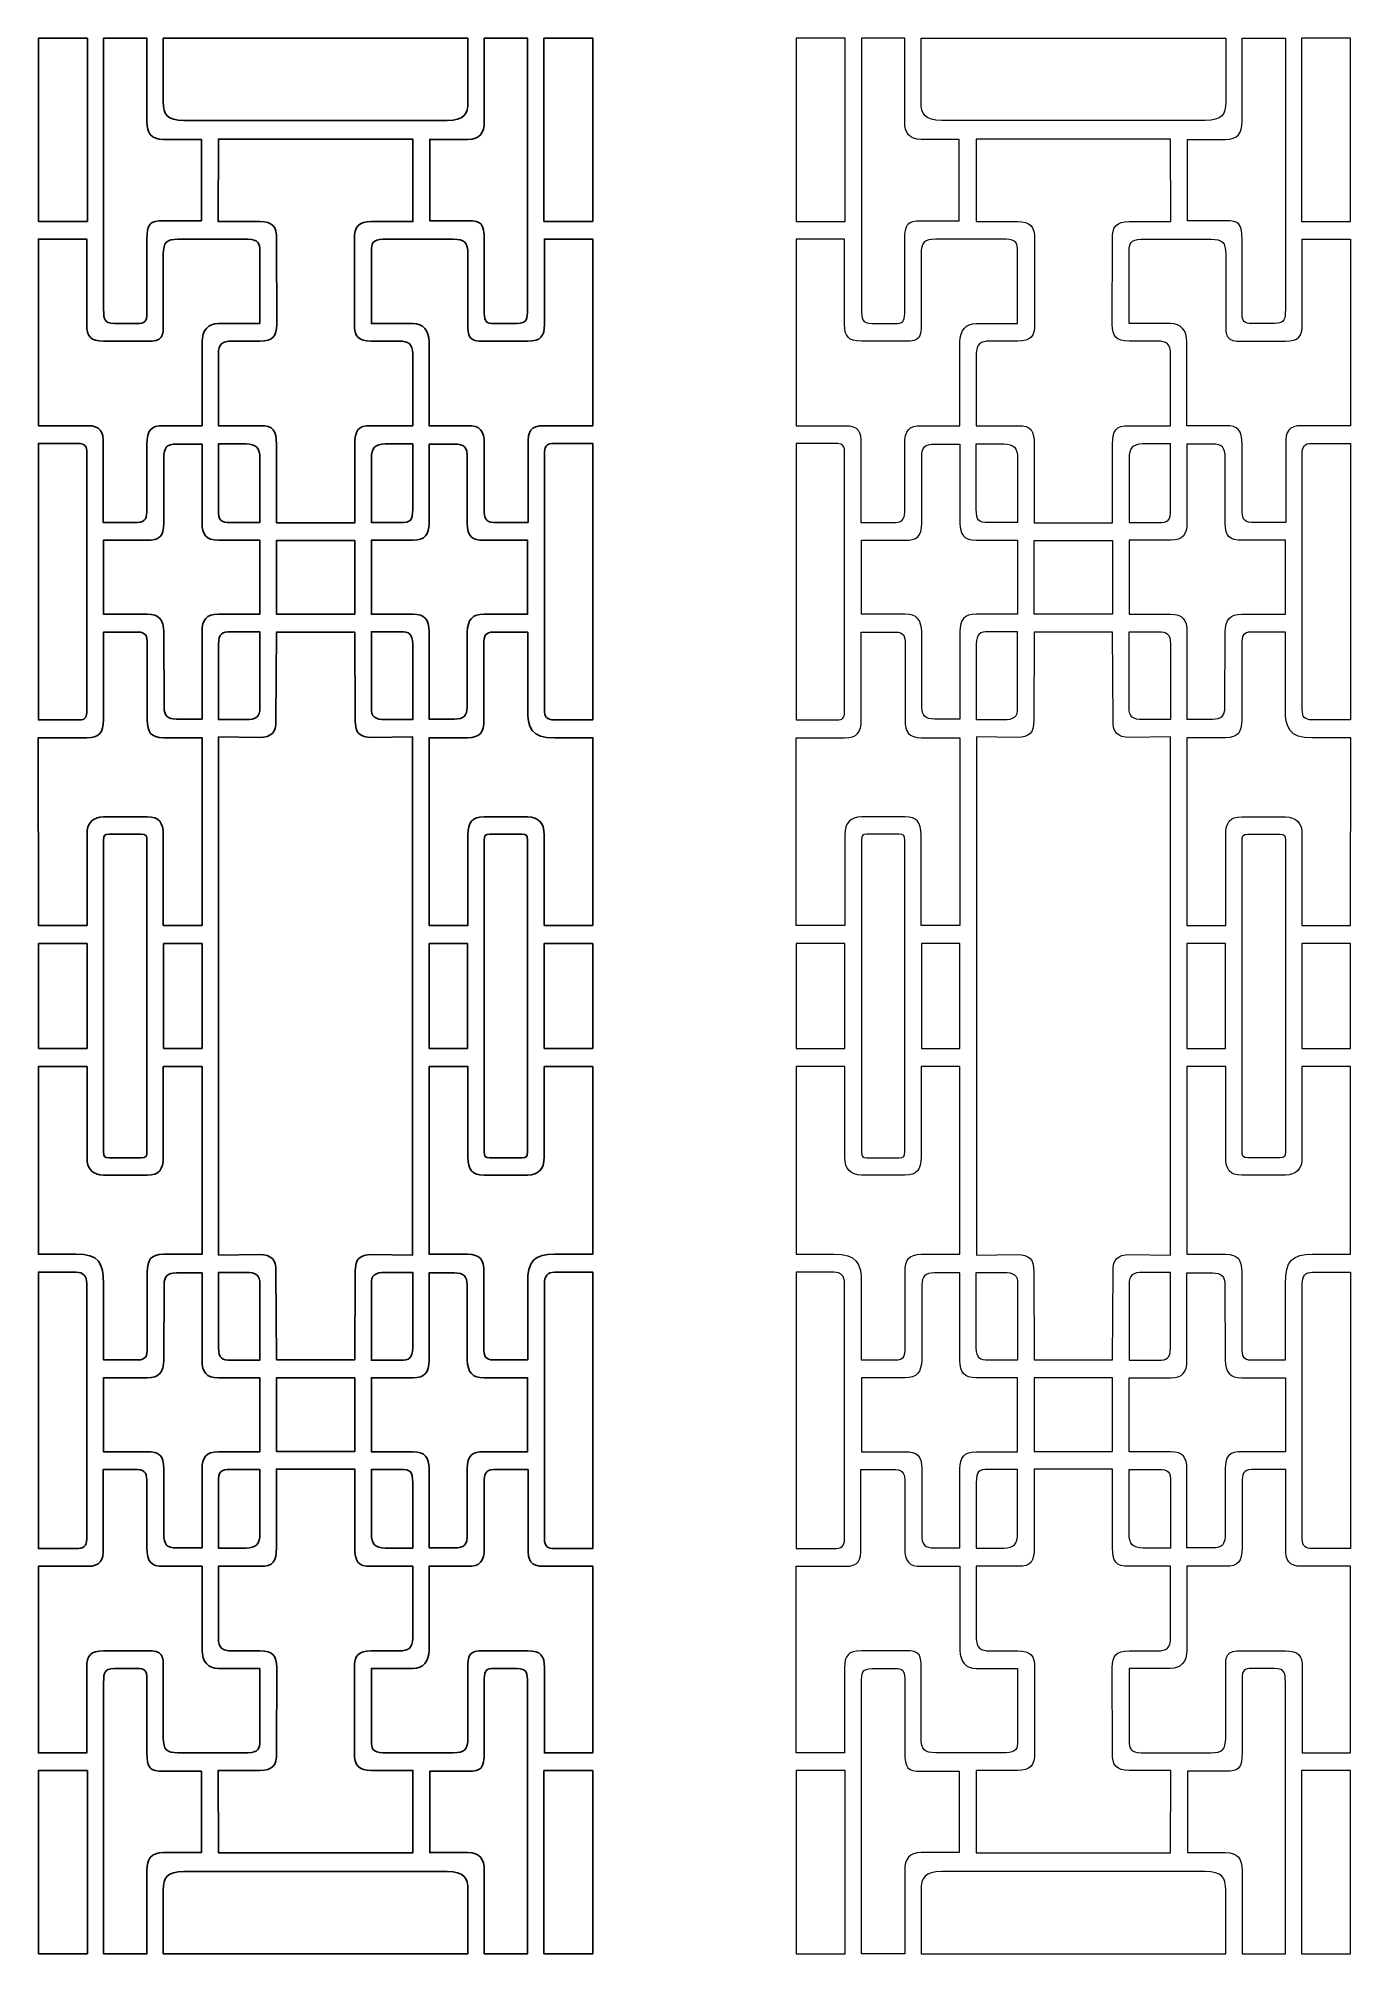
# Model space of a CAD drawing. Header units: centimetres. Extents: x -67 to 67, y -98 to 98.
import ezdxf

# ---------------------------------------------------------------- set-up
doc = ezdxf.new("R2010")
doc.units = ezdxf.units.CM
doc.header["$MEASUREMENT"] = 0
doc.layers.add('layer 1', color=7, linetype='Continuous')

msp = doc.modelspace()

# ---------------------------------------------------------------- linework, layer by layer
at = {"layer": 'layer 1', "color": 242}
for points in [[(-67.43551, 79.62384), (-62.40769, 79.62384), (-62.40769, 98.45), (-67.43551, 98.45), (-67.43551, 79.62384)], [(-15.48567, 79.62384), (-10.45785, 79.62384), (-10.45785, 98.45), (-15.48567, 98.45), (-15.48567, 79.62384)], [(-67.42853, -5.38812), (-62.43367, -5.38812), (-62.43367, 5.38812), (-67.42853, 5.38812), (-67.42853, -5.38812)], [(-54.57079, -5.38812), (-50.60713, -5.38812), (-50.60713, 5.38812), (-54.57079, 5.38812), (-54.57079, -5.38812)], [(-27.28623, -5.38812), (-23.32257, -5.38812), (-23.32257, 5.38812), (-27.28623, 5.38812), (-27.28623, -5.38812)], [(-15.45969, -5.38812), (-10.46483, -5.38812), (-10.46483, 5.38812), (-15.45969, 5.38812), (-15.45969, -5.38812)], [(-67.43551, -98.45), (-62.40769, -98.45), (-62.40769, -79.62384), (-67.43551, -79.62384), (-67.43551, -98.45)]]:
    msp.add_lwpolyline(points, close=True, dxfattribs=at)
at = {"layer": 'layer 1', "color": 177, "lineweight": 9}
for points in [[(10.45786, 79.62384), (15.48568, 79.62384), (15.48568, 98.45), (10.45786, 98.45), (10.45786, 79.62384)], [(62.4077, 79.62384), (67.43552, 79.62384), (67.43552, 98.45), (62.4077, 98.45), (62.4077, 79.62384)], [(10.46484, -5.38812), (15.4597, -5.38812), (15.4597, 5.38812), (10.46484, 5.38812), (10.46484, -5.38812)], [(23.32258, -5.38812), (27.28624, -5.38812), (27.28624, 5.38812), (23.32258, 5.38812), (23.32258, -5.38812)], [(50.60714, -5.38812), (54.5708, -5.38812), (54.5708, 5.38812), (50.60714, 5.38812), (50.60714, -5.38812)], [(62.43368, -5.38812), (67.42854, -5.38812), (67.42854, 5.38812), (62.43368, 5.38812), (62.43368, -5.38812)], [(10.45786, -98.45), (15.48568, -98.45), (15.48568, -79.62384), (10.45786, -79.62384), (10.45786, -98.45)]]:
    msp.add_lwpolyline(points, close=True, dxfattribs=at)
at = {"layer": 'layer 1', "color": 242}
for points, knots in [([(-56.28406, 77.75159), (-56.28406, 77.75159), (-56.28406, 70.16799), (-56.28406, 70.16799), (-56.28406, 70.16799), (-56.29032, 69.34832), (-56.498, 69.12344), (-57.2938, 69.12596), (-57.2938, 69.12596), (-57.2938, 69.12596), (-59.6301, 69.12596), (-59.6301, 69.12596), (-59.6301, 69.12596), (-60.71447, 69.15827), (-60.71659, 69.65722), (-60.73175, 70.53536), (-60.73175, 70.53536), (-60.73175, 70.53536), (-60.73175, 98.45), (-60.73175, 98.45), (-60.73175, 98.45), (-60.73175, 98.45), (-56.28406, 98.45), (-56.28406, 98.45), (-56.28406, 98.45), (-56.28406, 98.45), (-56.28406, 89.8836), (-56.28406, 89.8836), (-56.28406, 89.8836), (-56.289, 88.71076), (-55.83608, 88.04598), (-54.58288, 88.05111), (-54.58288, 88.05111), (-54.58288, 88.05111), (-50.67611, 88.05111), (-50.67611, 88.05111), (-50.67611, 88.05111), (-50.67611, 88.05111), (-50.67611, 79.69382), (-50.67611, 79.69382), (-50.67611, 79.69382), (-50.67611, 79.69382), (-54.59496, 79.69383), (-54.59496, 79.69383), (-54.59496, 79.69383), (-55.98478, 79.70024), (-56.27188, 79.37211), (-56.28406, 77.75159)], [0, 0, 0, 0, 0.076923077, 0.076923077, 0.076923077, 0.076923077, 0.153846154, 0.153846154, 0.153846154, 0.153846154, 0.230769231, 0.230769231, 0.230769231, 0.230769231, 0.307692308, 0.307692308, 0.307692308, 0.307692308, 0.384615385, 0.384615385, 0.384615385, 0.384615385, 0.461538462, 0.461538462, 0.461538462, 0.461538462, 0.538461538, 0.538461538, 0.538461538, 0.538461538, 0.615384615, 0.615384615, 0.615384615, 0.615384615, 0.692307692, 0.692307692, 0.692307692, 0.692307692, 0.769230769, 0.769230769, 0.769230769, 0.769230769, 0.846153846, 0.846153846, 0.846153846, 0.846153846, 1, 1, 1, 1]), ([(-25.41267, 90.01671), (-23.67292, 90.03645), (-23.27397, 90.63353), (-23.28524, 91.91289), (-23.28524, 91.91289), (-23.28524, 91.91289), (-23.28524, 98.45), (-23.28524, 98.45), (-23.28524, 98.45), (-23.28524, 98.45), (-54.60812, 98.45), (-54.60812, 98.45), (-54.60812, 98.45), (-54.60812, 98.45), (-54.60812, 91.91289), (-54.60812, 91.91289), (-54.60812, 91.91289), (-54.61939, 90.63353), (-54.22044, 90.03645), (-52.48069, 90.01671), (-52.48069, 90.01671), (-52.48069, 90.01671), (-25.41267, 90.01671), (-25.41267, 90.01671)], [0, 0, 0, 0, 0.142857143, 0.142857143, 0.142857143, 0.142857143, 0.285714286, 0.285714286, 0.285714286, 0.285714286, 0.428571429, 0.428571429, 0.428571429, 0.428571429, 0.571428571, 0.571428571, 0.571428571, 0.571428571, 0.714285714, 0.714285714, 0.714285714, 0.714285714, 1, 1, 1, 1]), ([(-21.6093, 77.75159), (-21.6093, 77.75159), (-21.6093, 70.16799), (-21.6093, 70.16799), (-21.6093, 70.16799), (-21.60304, 69.34832), (-21.39536, 69.12344), (-20.59956, 69.12596), (-20.59956, 69.12596), (-20.59956, 69.12596), (-18.26326, 69.12596), (-18.26326, 69.12596), (-18.26326, 69.12596), (-17.17889, 69.15827), (-17.17677, 69.65722), (-17.16161, 70.53536), (-17.16161, 70.53536), (-17.16161, 70.53536), (-17.16161, 98.45), (-17.16161, 98.45), (-17.16161, 98.45), (-17.16161, 98.45), (-21.6093, 98.45), (-21.6093, 98.45), (-21.6093, 98.45), (-21.6093, 98.45), (-21.6093, 89.8836), (-21.6093, 89.8836), (-21.6093, 89.8836), (-21.60436, 88.71076), (-22.05728, 88.04598), (-23.31048, 88.05111), (-23.31048, 88.05111), (-23.31048, 88.05111), (-27.21725, 88.05111), (-27.21725, 88.05111), (-27.21725, 88.05111), (-27.21725, 88.05111), (-27.21725, 79.69382), (-27.21725, 79.69382), (-27.21725, 79.69382), (-27.21725, 79.69382), (-23.2984, 79.69383), (-23.2984, 79.69383), (-23.2984, 79.69383), (-21.90858, 79.70024), (-21.62148, 79.37211), (-21.6093, 77.75159)], [0, 0, 0, 0, 0.076923077, 0.076923077, 0.076923077, 0.076923077, 0.153846154, 0.153846154, 0.153846154, 0.153846154, 0.230769231, 0.230769231, 0.230769231, 0.230769231, 0.307692308, 0.307692308, 0.307692308, 0.307692308, 0.384615385, 0.384615385, 0.384615385, 0.384615385, 0.461538462, 0.461538462, 0.461538462, 0.461538462, 0.538461538, 0.538461538, 0.538461538, 0.538461538, 0.615384615, 0.615384615, 0.615384615, 0.615384615, 0.692307692, 0.692307692, 0.692307692, 0.692307692, 0.769230769, 0.769230769, 0.769230769, 0.769230769, 0.846153846, 0.846153846, 0.846153846, 0.846153846, 1, 1, 1, 1]), ([(-42.97279, 48.62426), (-42.97279, 48.62426), (-42.97279, 56.74142), (-42.97279, 56.74142), (-42.97279, 56.74142), (-42.99393, 58.01977), (-43.2682, 58.68801), (-44.66968, 58.6281), (-44.66968, 58.6281), (-44.66968, 58.6281), (-48.93571, 58.6281), (-48.93571, 58.6281), (-48.93571, 58.6281), (-48.93571, 58.6281), (-48.93571, 65.98695), (-48.93571, 65.98695), (-48.93571, 65.98695), (-48.93695, 67.03321), (-48.50587, 67.34179), (-47.54576, 67.30633), (-47.54576, 67.30633), (-47.54576, 67.30633), (-44.66163, 67.30633), (-44.66163, 67.30633), (-44.66163, 67.30633), (-43.32349, 67.34287), (-42.93868, 67.8368), (-42.94326, 69.03962), (-42.94326, 69.03962), (-42.94326, 69.03962), (-42.95467, 77.74283), (-42.95467, 77.74283), (-42.95467, 77.74283), (-42.90062, 79.1776), (-43.4374, 79.59189), (-44.66163, 79.61548), (-44.66163, 79.61548), (-44.66163, 79.61548), (-48.95182, 79.61548), (-48.95182, 79.61548), (-48.95182, 79.61548), (-48.95182, 79.61548), (-48.93571, 88.09211), (-48.93571, 88.09211), (-48.93571, 88.09211), (-48.93571, 88.09211), (-28.95765, 88.09211), (-28.95765, 88.09211), (-28.95765, 88.09211), (-28.95765, 88.09211), (-28.94154, 79.61548), (-28.94154, 79.61548), (-28.94154, 79.61548), (-28.94154, 79.61548), (-33.23173, 79.61548), (-33.23173, 79.61548), (-33.23173, 79.61548), (-34.45596, 79.59189), (-34.99274, 79.1776), (-34.93869, 77.74283), (-34.93869, 77.74283), (-34.93869, 77.74283), (-34.9501, 69.03962), (-34.9501, 69.03962), (-34.9501, 69.03962), (-34.95468, 67.8368), (-34.56987, 67.34287), (-33.23173, 67.30633), (-33.23173, 67.30633), (-33.23173, 67.30633), (-30.3476, 67.30633), (-30.3476, 67.30633), (-30.3476, 67.30633), (-29.38749, 67.34179), (-28.95641, 67.03321), (-28.95765, 65.98695), (-28.95765, 65.98695), (-28.95765, 65.98695), (-28.95765, 58.6281), (-28.95765, 58.6281), (-28.95765, 58.6281), (-28.95765, 58.6281), (-33.22368, 58.6281), (-33.22368, 58.6281), (-33.22368, 58.6281), (-34.62516, 58.68801), (-34.89943, 58.01977), (-34.92057, 56.74142), (-34.92057, 56.74142), (-34.92057, 56.74142), (-34.92057, 48.62426), (-34.92057, 48.62426), (-34.92057, 48.62426), (-34.92057, 48.62426), (-42.97279, 48.62426), (-42.97279, 48.62426)], [0, 0, 0, 0, 0.04, 0.04, 0.04, 0.04, 0.08, 0.08, 0.08, 0.08, 0.12, 0.12, 0.12, 0.12, 0.16, 0.16, 0.16, 0.16, 0.2, 0.2, 0.2, 0.2, 0.24, 0.24, 0.24, 0.24, 0.28, 0.28, 0.28, 0.28, 0.32, 0.32, 0.32, 0.32, 0.36, 0.36, 0.36, 0.36, 0.4, 0.4, 0.4, 0.4, 0.44, 0.44, 0.44, 0.44, 0.48, 0.48, 0.48, 0.48, 0.52, 0.52, 0.52, 0.52, 0.56, 0.56, 0.56, 0.56, 0.6, 0.6, 0.6, 0.6, 0.64, 0.64, 0.64, 0.64, 0.68, 0.68, 0.68, 0.68, 0.72, 0.72, 0.72, 0.72, 0.76, 0.76, 0.76, 0.76, 0.8, 0.8, 0.8, 0.8, 0.84, 0.84, 0.84, 0.84, 0.88, 0.88, 0.88, 0.88, 0.92, 0.92, 0.92, 0.92, 1, 1, 1, 1]), ([(-57.24545, 48.69012), (-57.24545, 48.69012), (-60.79621, 48.69012), (-60.79621, 48.69012), (-60.79621, 48.69012), (-60.79621, 48.69012), (-60.79621, 56.74143), (-60.79621, 56.74143), (-60.79621, 56.74143), (-60.7257, 58.02198), (-61.06475, 58.63337), (-62.42562, 58.6281), (-62.42562, 58.6281), (-62.42562, 58.6281), (-67.43551, 58.6281), (-67.43551, 58.6281), (-67.43551, 58.6281), (-67.43551, 58.6281), (-67.43551, 77.8042), (-67.43551, 77.8042), (-67.43551, 77.8042), (-67.43551, 77.8042), (-62.47215, 77.8042), (-62.47215, 77.8042), (-62.47215, 77.8042), (-62.47215, 77.8042), (-62.47215, 69.03088), (-62.47215, 69.03088), (-62.47215, 69.03088), (-62.47946, 67.82185), (-62.08262, 67.31699), (-60.74186, 67.30633), (-60.74186, 67.30633), (-60.74186, 67.30633), (-56.2626, 67.30633), (-56.2626, 67.30633), (-56.2626, 67.30633), (-54.67183, 67.2541), (-54.5502, 67.91646), (-54.60863, 69.06586), (-54.60863, 69.06586), (-54.60863, 69.06586), (-54.61067, 76.24281), (-54.61067, 76.24281), (-54.61067, 76.24281), (-54.5875, 77.53739), (-54.25818, 77.78235), (-53.091, 77.79115), (-53.091, 77.79115), (-53.091, 77.79115), (-45.90226, 77.8023), (-45.90226, 77.8023), (-45.90226, 77.8023), (-44.80233, 77.78256), (-44.6667, 77.33508), (-44.6814, 76.58824), (-44.6814, 76.58824), (-44.6814, 76.58824), (-44.6814, 69.12596), (-44.6814, 69.12596), (-44.6814, 69.12596), (-44.6814, 69.12596), (-48.93144, 69.12596), (-48.93144, 69.12596), (-48.93144, 69.12596), (-50.01518, 69.11467), (-50.59941, 68.44445), (-50.61165, 67.24651), (-50.61165, 67.24651), (-50.61165, 67.24651), (-50.61165, 58.6281), (-50.61165, 58.6281), (-50.61165, 58.6281), (-50.61165, 58.6281), (-54.57079, 58.6281), (-54.57079, 58.6281), (-54.57079, 58.6281), (-55.86897, 58.65851), (-56.27758, 58.10472), (-56.28406, 56.74143), (-56.28406, 56.74143), (-56.28406, 56.74143), (-56.28406, 49.99754), (-56.28406, 49.99754), (-56.28406, 49.99754), (-56.27422, 49.2403), (-56.38789, 48.7039), (-57.24545, 48.69012)], [0, 0, 0, 0, 0.043478261, 0.043478261, 0.043478261, 0.043478261, 0.086956522, 0.086956522, 0.086956522, 0.086956522, 0.130434783, 0.130434783, 0.130434783, 0.130434783, 0.173913043, 0.173913043, 0.173913043, 0.173913043, 0.217391304, 0.217391304, 0.217391304, 0.217391304, 0.260869565, 0.260869565, 0.260869565, 0.260869565, 0.304347826, 0.304347826, 0.304347826, 0.304347826, 0.347826087, 0.347826087, 0.347826087, 0.347826087, 0.391304348, 0.391304348, 0.391304348, 0.391304348, 0.434782609, 0.434782609, 0.434782609, 0.434782609, 0.47826087, 0.47826087, 0.47826087, 0.47826087, 0.52173913, 0.52173913, 0.52173913, 0.52173913, 0.565217391, 0.565217391, 0.565217391, 0.565217391, 0.608695652, 0.608695652, 0.608695652, 0.608695652, 0.652173913, 0.652173913, 0.652173913, 0.652173913, 0.695652174, 0.695652174, 0.695652174, 0.695652174, 0.739130435, 0.739130435, 0.739130435, 0.739130435, 0.782608696, 0.782608696, 0.782608696, 0.782608696, 0.826086957, 0.826086957, 0.826086957, 0.826086957, 0.869565217, 0.869565217, 0.869565217, 0.869565217, 0.913043478, 0.913043478, 0.913043478, 0.913043478, 1, 1, 1, 1]), ([(-20.64791, 48.69012), (-20.64791, 48.69012), (-17.09715, 48.69012), (-17.09715, 48.69012), (-17.09715, 48.69012), (-17.09715, 48.69012), (-17.09715, 56.74143), (-17.09715, 56.74143), (-17.09715, 56.74143), (-17.16766, 58.02198), (-16.82861, 58.63337), (-15.46774, 58.6281), (-15.46774, 58.6281), (-15.46774, 58.6281), (-10.45785, 58.6281), (-10.45785, 58.6281), (-10.45785, 58.6281), (-10.45785, 58.6281), (-10.45785, 77.8042), (-10.45785, 77.8042), (-10.45785, 77.8042), (-10.45785, 77.8042), (-15.42121, 77.8042), (-15.42121, 77.8042), (-15.42121, 77.8042), (-15.42121, 77.8042), (-15.42121, 69.03088), (-15.42121, 69.03088), (-15.42121, 69.03088), (-15.4139, 67.82185), (-15.81074, 67.31699), (-17.1515, 67.30633), (-17.1515, 67.30633), (-17.1515, 67.30633), (-21.63076, 67.30633), (-21.63076, 67.30633), (-21.63076, 67.30633), (-23.22153, 67.2541), (-23.34316, 67.91646), (-23.28473, 69.06586), (-23.28473, 69.06586), (-23.28473, 69.06586), (-23.28269, 76.24281), (-23.28269, 76.24281), (-23.28269, 76.24281), (-23.30586, 77.53739), (-23.63518, 77.78235), (-24.80236, 77.79115), (-24.80236, 77.79115), (-24.80236, 77.79115), (-31.9911, 77.8023), (-31.9911, 77.8023), (-31.9911, 77.8023), (-33.09103, 77.78256), (-33.22666, 77.33508), (-33.21196, 76.58824), (-33.21196, 76.58824), (-33.21196, 76.58824), (-33.21196, 69.12596), (-33.21196, 69.12596), (-33.21196, 69.12596), (-33.21196, 69.12596), (-28.96192, 69.12596), (-28.96192, 69.12596), (-28.96192, 69.12596), (-27.87818, 69.11467), (-27.29395, 68.44445), (-27.28171, 67.24651), (-27.28171, 67.24651), (-27.28171, 67.24651), (-27.28171, 58.6281), (-27.28171, 58.6281), (-27.28171, 58.6281), (-27.28171, 58.6281), (-23.32257, 58.6281), (-23.32257, 58.6281), (-23.32257, 58.6281), (-22.02439, 58.65851), (-21.61578, 58.10472), (-21.6093, 56.74143), (-21.6093, 56.74143), (-21.6093, 56.74143), (-21.6093, 49.99754), (-21.6093, 49.99754), (-21.6093, 49.99754), (-21.61914, 49.2403), (-21.50547, 48.7039), (-20.64791, 48.69012)], [0, 0, 0, 0, 0.043478261, 0.043478261, 0.043478261, 0.043478261, 0.086956522, 0.086956522, 0.086956522, 0.086956522, 0.130434783, 0.130434783, 0.130434783, 0.130434783, 0.173913043, 0.173913043, 0.173913043, 0.173913043, 0.217391304, 0.217391304, 0.217391304, 0.217391304, 0.260869565, 0.260869565, 0.260869565, 0.260869565, 0.304347826, 0.304347826, 0.304347826, 0.304347826, 0.347826087, 0.347826087, 0.347826087, 0.347826087, 0.391304348, 0.391304348, 0.391304348, 0.391304348, 0.434782609, 0.434782609, 0.434782609, 0.434782609, 0.47826087, 0.47826087, 0.47826087, 0.47826087, 0.52173913, 0.52173913, 0.52173913, 0.52173913, 0.565217391, 0.565217391, 0.565217391, 0.565217391, 0.608695652, 0.608695652, 0.608695652, 0.608695652, 0.652173913, 0.652173913, 0.652173913, 0.652173913, 0.695652174, 0.695652174, 0.695652174, 0.695652174, 0.739130435, 0.739130435, 0.739130435, 0.739130435, 0.782608696, 0.782608696, 0.782608696, 0.782608696, 0.826086957, 0.826086957, 0.826086957, 0.826086957, 0.869565217, 0.869565217, 0.869565217, 0.869565217, 0.913043478, 0.913043478, 0.913043478, 0.913043478, 1, 1, 1, 1]), ([(-62.47215, 55.68253), (-62.47215, 55.68253), (-62.47215, 29.11228), (-62.47215, 29.11228), (-62.47215, 29.11228), (-62.48303, 28.61959), (-62.68203, 28.34516), (-63.23074, 28.38894), (-63.23074, 28.38894), (-63.23074, 28.38894), (-67.43551, 28.38894), (-67.43551, 28.38894), (-67.43551, 28.38894), (-67.43551, 28.38894), (-67.43551, 56.80847), (-67.43551, 56.80847), (-67.43551, 56.80847), (-67.43551, 56.80847), (-63.57312, 56.80847), (-63.57312, 56.80847), (-63.57312, 56.80847), (-62.27843, 56.84811), (-62.48089, 56.13307), (-62.47215, 55.68253)], [0, 0, 0, 0, 0.142857143, 0.142857143, 0.142857143, 0.142857143, 0.285714286, 0.285714286, 0.285714286, 0.285714286, 0.428571429, 0.428571429, 0.428571429, 0.428571429, 0.571428571, 0.571428571, 0.571428571, 0.571428571, 0.714285714, 0.714285714, 0.714285714, 0.714285714, 1, 1, 1, 1]), ([(-54.54341, 55.28069), (-54.54341, 55.28069), (-54.54218, 48.62208), (-54.54218, 48.62208), (-54.54218, 48.62208), (-54.5298, 47.22226), (-55.04876, 46.82465), (-56.25307, 46.8683), (-56.25307, 46.8683), (-56.25307, 46.8683), (-60.73175, 46.87049), (-60.73175, 46.87049), (-60.73175, 46.87049), (-60.73175, 46.87049), (-60.73175, 39.23879), (-60.73175, 39.23879), (-60.73175, 39.23879), (-60.73175, 39.23879), (-56.2626, 39.23879), (-56.2626, 39.23879), (-56.2626, 39.23879), (-55.04309, 39.26213), (-54.57081, 38.67317), (-54.54365, 37.41944), (-54.54365, 37.41944), (-54.54365, 37.41944), (-54.52755, 29.66962), (-54.52755, 29.66962), (-54.52755, 29.66962), (-54.51309, 28.83703), (-54.19989, 28.46439), (-53.23347, 28.46423), (-53.23347, 28.46423), (-53.23347, 28.46423), (-50.61165, 28.46423), (-50.61165, 28.46423), (-50.61165, 28.46423), (-50.61165, 28.46423), (-50.61165, 37.45442), (-50.61165, 37.45442), (-50.61165, 37.45442), (-50.60345, 38.68776), (-50.18839, 39.26505), (-48.93144, 39.23879), (-48.93144, 39.23879), (-48.93144, 39.23879), (-44.6814, 39.23879), (-44.6814, 39.23879), (-44.6814, 39.23879), (-44.6814, 39.23879), (-44.6814, 46.87049), (-44.6814, 46.87049), (-44.6814, 46.87049), (-44.6814, 46.87049), (-48.93144, 46.87049), (-48.93144, 46.87049), (-48.93144, 46.87049), (-50.21256, 46.85735), (-50.60345, 47.42153), (-50.61165, 48.61552), (-50.61165, 48.61552), (-50.61165, 48.61552), (-50.61165, 56.71519), (-50.61165, 56.71519), (-50.61165, 56.71519), (-50.61165, 56.71519), (-53.24958, 56.71519), (-53.24958, 56.71519), (-53.24958, 56.71519), (-54.20051, 56.75746), (-54.54852, 56.4309), (-54.54341, 55.28069)], [0, 0, 0, 0, 0.052631579, 0.052631579, 0.052631579, 0.052631579, 0.105263158, 0.105263158, 0.105263158, 0.105263158, 0.157894737, 0.157894737, 0.157894737, 0.157894737, 0.210526316, 0.210526316, 0.210526316, 0.210526316, 0.263157895, 0.263157895, 0.263157895, 0.263157895, 0.315789474, 0.315789474, 0.315789474, 0.315789474, 0.368421053, 0.368421053, 0.368421053, 0.368421053, 0.421052632, 0.421052632, 0.421052632, 0.421052632, 0.473684211, 0.473684211, 0.473684211, 0.473684211, 0.526315789, 0.526315789, 0.526315789, 0.526315789, 0.578947368, 0.578947368, 0.578947368, 0.578947368, 0.631578947, 0.631578947, 0.631578947, 0.631578947, 0.684210526, 0.684210526, 0.684210526, 0.684210526, 0.736842105, 0.736842105, 0.736842105, 0.736842105, 0.789473684, 0.789473684, 0.789473684, 0.789473684, 0.842105263, 0.842105263, 0.842105263, 0.842105263, 0.894736842, 0.894736842, 0.894736842, 0.894736842, 1, 1, 1, 1]), ([(-47.67466, 48.668), (-47.67466, 48.668), (-44.67775, 48.668), (-44.67775, 48.668), (-44.67775, 48.668), (-44.67775, 48.668), (-44.67775, 55.2807), (-44.67775, 55.2807), (-44.67775, 55.2807), (-44.64554, 56.3099), (-45.10205, 56.7735), (-46.09564, 56.75017), (-46.09564, 56.75017), (-46.09564, 56.75017), (-48.93143, 56.75017), (-48.93143, 56.75017), (-48.93143, 56.75017), (-48.93143, 56.75017), (-48.93143, 49.99753), (-48.93143, 49.99753), (-48.93143, 49.99753), (-48.94755, 48.90928), (-48.71124, 48.66873), (-47.67466, 48.668)], [0, 0, 0, 0, 0.142857143, 0.142857143, 0.142857143, 0.142857143, 0.285714286, 0.285714286, 0.285714286, 0.285714286, 0.428571429, 0.428571429, 0.428571429, 0.428571429, 0.571428571, 0.571428571, 0.571428571, 0.571428571, 0.714285714, 0.714285714, 0.714285714, 0.714285714, 1, 1, 1, 1]), ([(-30.2187, 48.668), (-30.2187, 48.668), (-33.21561, 48.668), (-33.21561, 48.668), (-33.21561, 48.668), (-33.21561, 48.668), (-33.21561, 55.2807), (-33.21561, 55.2807), (-33.21561, 55.2807), (-33.24782, 56.3099), (-32.79131, 56.7735), (-31.79772, 56.75017), (-31.79772, 56.75017), (-31.79772, 56.75017), (-28.96193, 56.75017), (-28.96193, 56.75017), (-28.96193, 56.75017), (-28.96193, 56.75017), (-28.96193, 49.99753), (-28.96193, 49.99753), (-28.96193, 49.99753), (-28.94581, 48.90928), (-29.18212, 48.66873), (-30.2187, 48.668)], [0, 0, 0, 0, 0.142857143, 0.142857143, 0.142857143, 0.142857143, 0.285714286, 0.285714286, 0.285714286, 0.285714286, 0.428571429, 0.428571429, 0.428571429, 0.428571429, 0.571428571, 0.571428571, 0.571428571, 0.571428571, 0.714285714, 0.714285714, 0.714285714, 0.714285714, 1, 1, 1, 1]), ([(-23.34995, 55.28069), (-23.34995, 55.28069), (-23.35118, 48.62208), (-23.35118, 48.62208), (-23.35118, 48.62208), (-23.36356, 47.22226), (-22.8446, 46.82465), (-21.64029, 46.8683), (-21.64029, 46.8683), (-21.64029, 46.8683), (-17.16161, 46.87049), (-17.16161, 46.87049), (-17.16161, 46.87049), (-17.16161, 46.87049), (-17.16161, 39.23879), (-17.16161, 39.23879), (-17.16161, 39.23879), (-17.16161, 39.23879), (-21.63076, 39.23879), (-21.63076, 39.23879), (-21.63076, 39.23879), (-22.85027, 39.26213), (-23.32255, 38.67317), (-23.34971, 37.41944), (-23.34971, 37.41944), (-23.34971, 37.41944), (-23.36581, 29.66962), (-23.36581, 29.66962), (-23.36581, 29.66962), (-23.38027, 28.83703), (-23.69347, 28.46439), (-24.65989, 28.46423), (-24.65989, 28.46423), (-24.65989, 28.46423), (-27.28171, 28.46423), (-27.28171, 28.46423), (-27.28171, 28.46423), (-27.28171, 28.46423), (-27.28171, 37.45442), (-27.28171, 37.45442), (-27.28171, 37.45442), (-27.28991, 38.68776), (-27.70497, 39.26505), (-28.96192, 39.23879), (-28.96192, 39.23879), (-28.96192, 39.23879), (-33.21196, 39.23879), (-33.21196, 39.23879), (-33.21196, 39.23879), (-33.21196, 39.23879), (-33.21196, 46.87049), (-33.21196, 46.87049), (-33.21196, 46.87049), (-33.21196, 46.87049), (-28.96192, 46.87049), (-28.96192, 46.87049), (-28.96192, 46.87049), (-27.6808, 46.85735), (-27.28991, 47.42153), (-27.28171, 48.61552), (-27.28171, 48.61552), (-27.28171, 48.61552), (-27.28171, 56.71519), (-27.28171, 56.71519), (-27.28171, 56.71519), (-27.28171, 56.71519), (-24.64378, 56.71519), (-24.64378, 56.71519), (-24.64378, 56.71519), (-23.69285, 56.75746), (-23.34484, 56.4309), (-23.34995, 55.28069)], [0, 0, 0, 0, 0.052631579, 0.052631579, 0.052631579, 0.052631579, 0.105263158, 0.105263158, 0.105263158, 0.105263158, 0.157894737, 0.157894737, 0.157894737, 0.157894737, 0.210526316, 0.210526316, 0.210526316, 0.210526316, 0.263157895, 0.263157895, 0.263157895, 0.263157895, 0.315789474, 0.315789474, 0.315789474, 0.315789474, 0.368421053, 0.368421053, 0.368421053, 0.368421053, 0.421052632, 0.421052632, 0.421052632, 0.421052632, 0.473684211, 0.473684211, 0.473684211, 0.473684211, 0.526315789, 0.526315789, 0.526315789, 0.526315789, 0.578947368, 0.578947368, 0.578947368, 0.578947368, 0.631578947, 0.631578947, 0.631578947, 0.631578947, 0.684210526, 0.684210526, 0.684210526, 0.684210526, 0.736842105, 0.736842105, 0.736842105, 0.736842105, 0.789473684, 0.789473684, 0.789473684, 0.789473684, 0.842105263, 0.842105263, 0.842105263, 0.842105263, 0.894736842, 0.894736842, 0.894736842, 0.894736842, 1, 1, 1, 1]), ([(-14.40448, 28.38894), (-14.40448, 28.38894), (-10.45785, 28.38894), (-10.45785, 28.38894), (-10.45785, 28.38894), (-10.45785, 28.38894), (-10.45785, 56.80847), (-10.45785, 56.80847), (-10.45785, 56.80847), (-10.45785, 56.80847), (-14.4045, 56.80847), (-14.4045, 56.80847), (-14.4045, 56.80847), (-15.22779, 56.83905), (-15.45681, 56.41095), (-15.42121, 55.68254), (-15.42121, 55.68254), (-15.42121, 55.68254), (-15.42121, 29.45468), (-15.42121, 29.45468), (-15.42121, 29.45468), (-15.44752, 28.69139), (-15.17709, 28.37895), (-14.40448, 28.38894)], [0, 0, 0, 0, 0.142857143, 0.142857143, 0.142857143, 0.142857143, 0.285714286, 0.285714286, 0.285714286, 0.285714286, 0.428571429, 0.428571429, 0.428571429, 0.428571429, 0.571428571, 0.571428571, 0.571428571, 0.571428571, 0.714285714, 0.714285714, 0.714285714, 0.714285714, 1, 1, 1, 1]), ([(-34.92354, 39.25629), (-34.92354, 39.25629), (-34.92354, 46.81364), (-34.92354, 46.81364), (-34.92354, 46.81364), (-34.92354, 46.81364), (-42.96982, 46.81364), (-42.96982, 46.81364), (-42.96982, 46.81364), (-42.96982, 46.81364), (-42.96982, 39.25629), (-42.96982, 39.25629), (-42.96982, 39.25629), (-42.96982, 39.25629), (-34.92354, 39.25629), (-34.92354, 39.25629)], [0, 0, 0, 0, 0.2, 0.2, 0.2, 0.2, 0.4, 0.4, 0.4, 0.4, 0.6, 0.6, 0.6, 0.6, 1, 1, 1, 1]), ([(-62.47216, 26.54812), (-62.47216, 26.54812), (-67.44668, 26.55111), (-67.44668, 26.55111), (-67.44668, 26.55111), (-67.44668, 26.55111), (-67.43551, 7.25854), (-67.43551, 7.25854), (-67.43551, 7.25854), (-67.43551, 7.25854), (-62.44173, 7.25854), (-62.44173, 7.25854), (-62.44173, 7.25854), (-62.44173, 7.25854), (-62.44173, 16.58421), (-62.44173, 16.58421), (-62.44173, 16.58421), (-62.47393, 17.83796), (-61.81603, 18.37444), (-60.74186, 18.40357), (-60.74186, 18.40357), (-60.74186, 18.40357), (-56.2626, 18.40357), (-56.2626, 18.40357), (-56.2626, 18.40357), (-55.03757, 18.41471), (-54.59517, 17.83704), (-54.60812, 16.57546), (-54.60812, 16.57546), (-54.60812, 16.57546), (-54.60812, 7.25854), (-54.60812, 7.25854), (-54.60812, 7.25854), (-54.60812, 7.25854), (-50.61165, 7.25854), (-50.61165, 7.25854), (-50.61165, 7.25854), (-50.61165, 7.25854), (-50.60713, 26.55135), (-50.60713, 26.55135), (-50.60713, 26.55135), (-50.60713, 26.55135), (-54.57079, 26.55135), (-54.57079, 26.55135), (-54.57079, 26.55135), (-55.89609, 26.55347), (-56.24518, 27.12787), (-56.24649, 28.39258), (-56.24649, 28.39258), (-56.24649, 28.39258), (-56.24649, 36.17735), (-56.24649, 36.17735), (-56.24649, 36.17735), (-56.24851, 37.01531), (-56.39486, 37.4292), (-57.24546, 37.39827), (-57.24546, 37.39827), (-57.24546, 37.39827), (-60.75798, 37.39827), (-60.75798, 37.39827), (-60.75798, 37.39827), (-60.75798, 37.39827), (-60.75798, 28.38472), (-60.75798, 28.38472), (-60.75798, 28.38472), (-60.74161, 27.09913), (-61.17603, 26.52118), (-62.47216, 26.54812)], [0, 0, 0, 0, 0.055555556, 0.055555556, 0.055555556, 0.055555556, 0.111111111, 0.111111111, 0.111111111, 0.111111111, 0.166666667, 0.166666667, 0.166666667, 0.166666667, 0.222222222, 0.222222222, 0.222222222, 0.222222222, 0.277777778, 0.277777778, 0.277777778, 0.277777778, 0.333333333, 0.333333333, 0.333333333, 0.333333333, 0.388888889, 0.388888889, 0.388888889, 0.388888889, 0.444444444, 0.444444444, 0.444444444, 0.444444444, 0.5, 0.5, 0.5, 0.5, 0.555555556, 0.555555556, 0.555555556, 0.555555556, 0.611111111, 0.611111111, 0.611111111, 0.611111111, 0.666666667, 0.666666667, 0.666666667, 0.666666667, 0.722222222, 0.722222222, 0.722222222, 0.722222222, 0.777777778, 0.777777778, 0.777777778, 0.777777778, 0.833333333, 0.833333333, 0.833333333, 0.833333333, 0.888888889, 0.888888889, 0.888888889, 0.888888889, 1, 1, 1, 1]), ([(-46.09564, 28.41007), (-46.09564, 28.41007), (-48.93143, 28.41007), (-48.93143, 28.41007), (-48.93143, 28.41007), (-48.93143, 28.41007), (-48.93143, 36.17736), (-48.93143, 36.17736), (-48.93143, 36.17736), (-48.91129, 37.25178), (-48.54071, 37.43982), (-47.67466, 37.43692), (-47.67466, 37.43692), (-47.67466, 37.43692), (-44.67775, 37.43692), (-44.67775, 37.43692), (-44.67775, 37.43692), (-44.67775, 37.43692), (-44.67775, 29.66962), (-44.67775, 29.66962), (-44.67775, 29.66962), (-44.64483, 28.65061), (-45.08121, 28.42319), (-46.09564, 28.41007)], [0, 0, 0, 0, 0.142857143, 0.142857143, 0.142857143, 0.142857143, 0.285714286, 0.285714286, 0.285714286, 0.285714286, 0.428571429, 0.428571429, 0.428571429, 0.428571429, 0.571428571, 0.571428571, 0.571428571, 0.571428571, 0.714285714, 0.714285714, 0.714285714, 0.714285714, 1, 1, 1, 1]), ([(-31.79772, 28.41007), (-31.79772, 28.41007), (-28.96193, 28.41007), (-28.96193, 28.41007), (-28.96193, 28.41007), (-28.96193, 28.41007), (-28.96193, 36.17736), (-28.96193, 36.17736), (-28.96193, 36.17736), (-28.98207, 37.25178), (-29.35265, 37.43982), (-30.2187, 37.43692), (-30.2187, 37.43692), (-30.2187, 37.43692), (-33.21561, 37.43692), (-33.21561, 37.43692), (-33.21561, 37.43692), (-33.21561, 37.43692), (-33.21561, 29.66962), (-33.21561, 29.66962), (-33.21561, 29.66962), (-33.24853, 28.65061), (-32.81215, 28.42319), (-31.79772, 28.41007)], [0, 0, 0, 0, 0.142857143, 0.142857143, 0.142857143, 0.142857143, 0.285714286, 0.285714286, 0.285714286, 0.285714286, 0.428571429, 0.428571429, 0.428571429, 0.428571429, 0.571428571, 0.571428571, 0.571428571, 0.571428571, 0.714285714, 0.714285714, 0.714285714, 0.714285714, 1, 1, 1, 1]), ([(-14.40448, 26.54875), (-14.40448, 26.54875), (-10.44668, 26.55111), (-10.44668, 26.55111), (-10.44668, 26.55111), (-10.44668, 26.55111), (-10.45785, 7.25854), (-10.45785, 7.25854), (-10.45785, 7.25854), (-10.45785, 7.25854), (-15.45163, 7.25854), (-15.45163, 7.25854), (-15.45163, 7.25854), (-15.45163, 7.25854), (-15.45163, 16.58421), (-15.45163, 16.58421), (-15.45163, 16.58421), (-15.41943, 17.83796), (-16.07733, 18.37444), (-17.1515, 18.40357), (-17.1515, 18.40357), (-17.1515, 18.40357), (-21.63076, 18.40357), (-21.63076, 18.40357), (-21.63076, 18.40357), (-22.85579, 18.41471), (-23.29819, 17.83704), (-23.28524, 16.57546), (-23.28524, 16.57546), (-23.28524, 16.57546), (-23.28524, 7.25854), (-23.28524, 7.25854), (-23.28524, 7.25854), (-23.28524, 7.25854), (-27.28171, 7.25854), (-27.28171, 7.25854), (-27.28171, 7.25854), (-27.28171, 7.25854), (-27.28623, 26.55135), (-27.28623, 26.55135), (-27.28623, 26.55135), (-27.28623, 26.55135), (-23.32257, 26.55135), (-23.32257, 26.55135), (-23.32257, 26.55135), (-21.99727, 26.55347), (-21.64818, 27.12787), (-21.64687, 28.39258), (-21.64687, 28.39258), (-21.64687, 28.39258), (-21.64687, 36.17735), (-21.64687, 36.17735), (-21.64687, 36.17735), (-21.64485, 37.01531), (-21.4985, 37.4292), (-20.6479, 37.39827), (-20.6479, 37.39827), (-20.6479, 37.39827), (-17.13538, 37.39827), (-17.13538, 37.39827), (-17.13538, 37.39827), (-17.13538, 37.39827), (-17.13538, 29.45469), (-17.13538, 29.45469), (-17.13538, 29.45469), (-17.19359, 27.71338), (-16.76324, 26.44475), (-14.40448, 26.54875)], [0, 0, 0, 0, 0.055555556, 0.055555556, 0.055555556, 0.055555556, 0.111111111, 0.111111111, 0.111111111, 0.111111111, 0.166666667, 0.166666667, 0.166666667, 0.166666667, 0.222222222, 0.222222222, 0.222222222, 0.222222222, 0.277777778, 0.277777778, 0.277777778, 0.277777778, 0.333333333, 0.333333333, 0.333333333, 0.333333333, 0.388888889, 0.388888889, 0.388888889, 0.388888889, 0.444444444, 0.444444444, 0.444444444, 0.444444444, 0.5, 0.5, 0.5, 0.5, 0.555555556, 0.555555556, 0.555555556, 0.555555556, 0.611111111, 0.611111111, 0.611111111, 0.611111111, 0.666666667, 0.666666667, 0.666666667, 0.666666667, 0.722222222, 0.722222222, 0.722222222, 0.722222222, 0.777777778, 0.777777778, 0.777777778, 0.777777778, 0.833333333, 0.833333333, 0.833333333, 0.833333333, 0.888888889, 0.888888889, 0.888888889, 0.888888889, 1, 1, 1, 1]), ([(-42.97279, -37.39731), (-42.97279, -37.39731), (-43.0226, -28.32804), (-43.0226, -28.32804), (-43.0226, -28.32804), (-42.99474, -27.00647), (-43.49054, -26.60482), (-44.72755, -26.58951), (-44.72755, -26.58951), (-44.72755, -26.58951), (-48.92173, -26.63656), (-48.92173, -26.63656), (-48.92173, -26.63656), (-48.92173, -26.63656), (-48.92173, 26.63656), (-48.92173, 26.63656), (-48.92173, 26.63656), (-48.92173, 26.63656), (-44.72755, 26.58951), (-44.72755, 26.58951), (-44.72755, 26.58951), (-43.49054, 26.60482), (-42.99474, 27.00647), (-43.0226, 28.32804), (-43.0226, 28.32804), (-43.0226, 28.32804), (-42.97279, 37.39731), (-42.97279, 37.39731), (-42.97279, 37.39731), (-42.97279, 37.39731), (-34.92057, 37.39731), (-34.92057, 37.39731), (-34.92057, 37.39731), (-34.92057, 37.39731), (-34.87076, 28.32804), (-34.87076, 28.32804), (-34.87076, 28.32804), (-34.89862, 27.00647), (-34.40282, 26.60482), (-33.16581, 26.58951), (-33.16581, 26.58951), (-33.16581, 26.58951), (-28.97163, 26.63656), (-28.97163, 26.63656), (-28.97163, 26.63656), (-28.97163, 26.63656), (-28.97163, -26.63656), (-28.97163, -26.63656), (-28.97163, -26.63656), (-28.97163, -26.63656), (-33.16581, -26.58951), (-33.16581, -26.58951), (-33.16581, -26.58951), (-34.40282, -26.60482), (-34.89862, -27.00647), (-34.87076, -28.32804), (-34.87076, -28.32804), (-34.87076, -28.32804), (-34.92057, -37.39731), (-34.92057, -37.39731), (-34.92057, -37.39731), (-34.92057, -37.39731), (-42.97279, -37.39731), (-42.97279, -37.39731)], [0, 0, 0, 0, 0.058823529, 0.058823529, 0.058823529, 0.058823529, 0.117647059, 0.117647059, 0.117647059, 0.117647059, 0.176470588, 0.176470588, 0.176470588, 0.176470588, 0.235294118, 0.235294118, 0.235294118, 0.235294118, 0.294117647, 0.294117647, 0.294117647, 0.294117647, 0.352941176, 0.352941176, 0.352941176, 0.352941176, 0.411764706, 0.411764706, 0.411764706, 0.411764706, 0.470588235, 0.470588235, 0.470588235, 0.470588235, 0.529411765, 0.529411765, 0.529411765, 0.529411765, 0.588235294, 0.588235294, 0.588235294, 0.588235294, 0.647058824, 0.647058824, 0.647058824, 0.647058824, 0.705882353, 0.705882353, 0.705882353, 0.705882353, 0.764705882, 0.764705882, 0.764705882, 0.764705882, 0.823529412, 0.823529412, 0.823529412, 0.823529412, 0.882352941, 0.882352941, 0.882352941, 0.882352941, 1, 1, 1, 1]), ([(-60.73175, 16.0244), (-60.72169, 16.51526), (-60.64922, 16.64029), (-60.19405, 16.63664), (-60.19405, 16.63664), (-60.19405, 16.63664), (-56.87487, 16.63664), (-56.87487, 16.63664), (-56.87487, 16.63664), (-56.36421, 16.65538), (-56.27773, 16.46152), (-56.28406, 16.02441), (-56.28406, 16.02441), (-56.28406, 16.02441), (-56.28406, -16.02441), (-56.28406, -16.02441), (-56.28406, -16.02441), (-56.27773, -16.46152), (-56.36421, -16.65538), (-56.87487, -16.63664), (-56.87487, -16.63664), (-56.87487, -16.63664), (-60.19405, -16.63664), (-60.19405, -16.63664), (-60.19405, -16.63664), (-60.64922, -16.64029), (-60.72169, -16.51526), (-60.73175, -16.0244), (-60.73175, -16.0244), (-60.73175, -16.0244), (-60.73175, 16.0244), (-60.73175, 16.0244)], [0, 0, 0, 0, 0.111111111, 0.111111111, 0.111111111, 0.111111111, 0.222222222, 0.222222222, 0.222222222, 0.222222222, 0.333333333, 0.333333333, 0.333333333, 0.333333333, 0.444444444, 0.444444444, 0.444444444, 0.444444444, 0.555555556, 0.555555556, 0.555555556, 0.555555556, 0.666666667, 0.666666667, 0.666666667, 0.666666667, 0.777777778, 0.777777778, 0.777777778, 0.777777778, 1, 1, 1, 1]), ([(-17.16161, 16.0244), (-17.17167, 16.51526), (-17.24414, 16.64029), (-17.69931, 16.63664), (-17.69931, 16.63664), (-17.69931, 16.63664), (-21.01849, 16.63664), (-21.01849, 16.63664), (-21.01849, 16.63664), (-21.52915, 16.65538), (-21.61563, 16.46152), (-21.6093, 16.02441), (-21.6093, 16.02441), (-21.6093, 16.02441), (-21.6093, -16.02441), (-21.6093, -16.02441), (-21.6093, -16.02441), (-21.61563, -16.46152), (-21.52915, -16.65538), (-21.01849, -16.63664), (-21.01849, -16.63664), (-21.01849, -16.63664), (-17.69931, -16.63664), (-17.69931, -16.63664), (-17.69931, -16.63664), (-17.24414, -16.64029), (-17.17167, -16.51526), (-17.16161, -16.0244), (-17.16161, -16.0244), (-17.16161, -16.0244), (-17.16161, 16.0244), (-17.16161, 16.0244)], [0, 0, 0, 0, 0.111111111, 0.111111111, 0.111111111, 0.111111111, 0.222222222, 0.222222222, 0.222222222, 0.222222222, 0.333333333, 0.333333333, 0.333333333, 0.333333333, 0.444444444, 0.444444444, 0.444444444, 0.444444444, 0.555555556, 0.555555556, 0.555555556, 0.555555556, 0.666666667, 0.666666667, 0.666666667, 0.666666667, 0.777777778, 0.777777778, 0.777777778, 0.777777778, 1, 1, 1, 1]), ([(-60.75798, -29.57507), (-60.70554, -27.49988), (-61.22877, -26.48974), (-63.57312, -26.54887), (-63.57312, -26.54887), (-63.57312, -26.54887), (-67.43551, -26.55135), (-67.43551, -26.55135), (-67.43551, -26.55135), (-67.43551, -26.55135), (-67.43551, -7.25854), (-67.43551, -7.25854), (-67.43551, -7.25854), (-67.43551, -7.25854), (-62.44173, -7.25854), (-62.44173, -7.25854), (-62.44173, -7.25854), (-62.44173, -7.25854), (-62.44173, -16.58421), (-62.44173, -16.58421), (-62.44173, -16.58421), (-62.47393, -17.83796), (-61.81603, -18.37444), (-60.74186, -18.40357), (-60.74186, -18.40357), (-60.74186, -18.40357), (-56.2626, -18.40357), (-56.2626, -18.40357), (-56.2626, -18.40357), (-55.03757, -18.41471), (-54.59517, -17.83704), (-54.60812, -16.57546), (-54.60812, -16.57546), (-54.60812, -16.57546), (-54.60812, -7.25854), (-54.60812, -7.25854), (-54.60812, -7.25854), (-54.60812, -7.25854), (-50.61165, -7.25854), (-50.61165, -7.25854), (-50.61165, -7.25854), (-50.61165, -7.25854), (-50.60713, -26.55135), (-50.60713, -26.55135), (-50.60713, -26.55135), (-50.60713, -26.55135), (-54.57079, -26.55135), (-54.57079, -26.55135), (-54.57079, -26.55135), (-55.89609, -26.55347), (-56.24518, -27.12787), (-56.24649, -28.39258), (-56.24649, -28.39258), (-56.24649, -28.39258), (-56.24649, -36.17735), (-56.24649, -36.17735), (-56.24649, -36.17735), (-56.24851, -37.01531), (-56.39486, -37.4292), (-57.24546, -37.39827), (-57.24546, -37.39827), (-57.24546, -37.39827), (-60.75798, -37.39827), (-60.75798, -37.39827), (-60.75798, -37.39827), (-60.75798, -37.39827), (-60.75798, -29.57507), (-60.75798, -29.57507)], [0, 0, 0, 0, 0.055555556, 0.055555556, 0.055555556, 0.055555556, 0.111111111, 0.111111111, 0.111111111, 0.111111111, 0.166666667, 0.166666667, 0.166666667, 0.166666667, 0.222222222, 0.222222222, 0.222222222, 0.222222222, 0.277777778, 0.277777778, 0.277777778, 0.277777778, 0.333333333, 0.333333333, 0.333333333, 0.333333333, 0.388888889, 0.388888889, 0.388888889, 0.388888889, 0.444444444, 0.444444444, 0.444444444, 0.444444444, 0.5, 0.5, 0.5, 0.5, 0.555555556, 0.555555556, 0.555555556, 0.555555556, 0.611111111, 0.611111111, 0.611111111, 0.611111111, 0.666666667, 0.666666667, 0.666666667, 0.666666667, 0.722222222, 0.722222222, 0.722222222, 0.722222222, 0.777777778, 0.777777778, 0.777777778, 0.777777778, 0.833333333, 0.833333333, 0.833333333, 0.833333333, 0.888888889, 0.888888889, 0.888888889, 0.888888889, 1, 1, 1, 1]), ([(-17.13538, -29.57508), (-17.13538, -29.57508), (-17.13538, -37.39827), (-17.13538, -37.39827), (-17.13538, -37.39827), (-17.13538, -37.39827), (-20.6479, -37.39827), (-20.6479, -37.39827), (-20.6479, -37.39827), (-21.4985, -37.4292), (-21.64485, -37.01531), (-21.64687, -36.17735), (-21.64687, -36.17735), (-21.64687, -36.17735), (-21.64687, -28.39258), (-21.64687, -28.39258), (-21.64687, -28.39258), (-21.64818, -27.12787), (-21.99727, -26.55347), (-23.32257, -26.55135), (-23.32257, -26.55135), (-23.32257, -26.55135), (-27.28623, -26.55135), (-27.28623, -26.55135), (-27.28623, -26.55135), (-27.28623, -26.55135), (-27.28171, -7.25854), (-27.28171, -7.25854), (-27.28171, -7.25854), (-27.28171, -7.25854), (-23.28524, -7.25854), (-23.28524, -7.25854), (-23.28524, -7.25854), (-23.28524, -7.25854), (-23.28524, -16.57546), (-23.28524, -16.57546), (-23.28524, -16.57546), (-23.29819, -17.83704), (-22.85579, -18.41471), (-21.63076, -18.40357), (-21.63076, -18.40357), (-21.63076, -18.40357), (-17.1515, -18.40357), (-17.1515, -18.40357), (-17.1515, -18.40357), (-16.07733, -18.37444), (-15.41943, -17.83796), (-15.45163, -16.58421), (-15.45163, -16.58421), (-15.45163, -16.58421), (-15.45163, -7.25854), (-15.45163, -7.25854), (-15.45163, -7.25854), (-15.45163, -7.25854), (-10.45785, -7.25854), (-10.45785, -7.25854), (-10.45785, -7.25854), (-10.45785, -7.25854), (-10.45785, -26.55135), (-10.45785, -26.55135), (-10.45785, -26.55135), (-10.45785, -26.55135), (-14.4045, -26.54882), (-14.4045, -26.54882), (-14.4045, -26.54882), (-16.37412, -26.51254), (-17.22019, -27.2374), (-17.13538, -29.57508)], [0, 0, 0, 0, 0.055555556, 0.055555556, 0.055555556, 0.055555556, 0.111111111, 0.111111111, 0.111111111, 0.111111111, 0.166666667, 0.166666667, 0.166666667, 0.166666667, 0.222222222, 0.222222222, 0.222222222, 0.222222222, 0.277777778, 0.277777778, 0.277777778, 0.277777778, 0.333333333, 0.333333333, 0.333333333, 0.333333333, 0.388888889, 0.388888889, 0.388888889, 0.388888889, 0.444444444, 0.444444444, 0.444444444, 0.444444444, 0.5, 0.5, 0.5, 0.5, 0.555555556, 0.555555556, 0.555555556, 0.555555556, 0.611111111, 0.611111111, 0.611111111, 0.611111111, 0.666666667, 0.666666667, 0.666666667, 0.666666667, 0.722222222, 0.722222222, 0.722222222, 0.722222222, 0.777777778, 0.777777778, 0.777777778, 0.777777778, 0.833333333, 0.833333333, 0.833333333, 0.833333333, 0.888888889, 0.888888889, 0.888888889, 0.888888889, 1, 1, 1, 1]), ([(-63.57313, -56.80847), (-63.57313, -56.80847), (-67.43551, -56.80847), (-67.43551, -56.80847), (-67.43551, -56.80847), (-67.43551, -56.80847), (-67.43551, -28.38894), (-67.43551, -28.38894), (-67.43551, -28.38894), (-67.43551, -28.38894), (-63.57313, -28.38894), (-63.57313, -28.38894), (-63.57313, -28.38894), (-62.84234, -28.42478), (-62.44396, -28.75739), (-62.47215, -29.57508), (-62.47215, -29.57508), (-62.47215, -29.57508), (-62.47215, -55.83714), (-62.47215, -55.83714), (-62.47215, -55.83714), (-62.4789, -56.52114), (-62.77598, -56.82066), (-63.57313, -56.80847)], [0, 0, 0, 0, 0.142857143, 0.142857143, 0.142857143, 0.142857143, 0.285714286, 0.285714286, 0.285714286, 0.285714286, 0.428571429, 0.428571429, 0.428571429, 0.428571429, 0.571428571, 0.571428571, 0.571428571, 0.571428571, 0.714285714, 0.714285714, 0.714285714, 0.714285714, 1, 1, 1, 1]), ([(-54.54341, -55.28069), (-54.54341, -55.28069), (-54.54218, -48.62208), (-54.54218, -48.62208), (-54.54218, -48.62208), (-54.5298, -47.22226), (-55.04876, -46.82465), (-56.25307, -46.8683), (-56.25307, -46.8683), (-56.25307, -46.8683), (-60.73175, -46.87049), (-60.73175, -46.87049), (-60.73175, -46.87049), (-60.73175, -46.87049), (-60.73175, -39.23879), (-60.73175, -39.23879), (-60.73175, -39.23879), (-60.73175, -39.23879), (-56.2626, -39.23879), (-56.2626, -39.23879), (-56.2626, -39.23879), (-55.04309, -39.26213), (-54.57081, -38.67317), (-54.54365, -37.41944), (-54.54365, -37.41944), (-54.54365, -37.41944), (-54.52755, -29.66962), (-54.52755, -29.66962), (-54.52755, -29.66962), (-54.51309, -28.83703), (-54.19989, -28.46439), (-53.23347, -28.46423), (-53.23347, -28.46423), (-53.23347, -28.46423), (-50.61165, -28.46423), (-50.61165, -28.46423), (-50.61165, -28.46423), (-50.61165, -28.46423), (-50.61165, -37.45442), (-50.61165, -37.45442), (-50.61165, -37.45442), (-50.60345, -38.68776), (-50.18839, -39.26505), (-48.93144, -39.23879), (-48.93144, -39.23879), (-48.93144, -39.23879), (-44.6814, -39.23879), (-44.6814, -39.23879), (-44.6814, -39.23879), (-44.6814, -39.23879), (-44.6814, -46.87049), (-44.6814, -46.87049), (-44.6814, -46.87049), (-44.6814, -46.87049), (-48.93144, -46.87049), (-48.93144, -46.87049), (-48.93144, -46.87049), (-50.21256, -46.85735), (-50.60345, -47.42153), (-50.61165, -48.61552), (-50.61165, -48.61552), (-50.61165, -48.61552), (-50.61165, -56.71519), (-50.61165, -56.71519), (-50.61165, -56.71519), (-50.61165, -56.71519), (-53.24958, -56.71519), (-53.24958, -56.71519), (-53.24958, -56.71519), (-54.20051, -56.75746), (-54.54852, -56.4309), (-54.54341, -55.28069)], [0, 0, 0, 0, 0.052631579, 0.052631579, 0.052631579, 0.052631579, 0.105263158, 0.105263158, 0.105263158, 0.105263158, 0.157894737, 0.157894737, 0.157894737, 0.157894737, 0.210526316, 0.210526316, 0.210526316, 0.210526316, 0.263157895, 0.263157895, 0.263157895, 0.263157895, 0.315789474, 0.315789474, 0.315789474, 0.315789474, 0.368421053, 0.368421053, 0.368421053, 0.368421053, 0.421052632, 0.421052632, 0.421052632, 0.421052632, 0.473684211, 0.473684211, 0.473684211, 0.473684211, 0.526315789, 0.526315789, 0.526315789, 0.526315789, 0.578947368, 0.578947368, 0.578947368, 0.578947368, 0.631578947, 0.631578947, 0.631578947, 0.631578947, 0.684210526, 0.684210526, 0.684210526, 0.684210526, 0.736842105, 0.736842105, 0.736842105, 0.736842105, 0.789473684, 0.789473684, 0.789473684, 0.789473684, 0.842105263, 0.842105263, 0.842105263, 0.842105263, 0.894736842, 0.894736842, 0.894736842, 0.894736842, 1, 1, 1, 1]), ([(-46.09564, -28.41007), (-46.09564, -28.41007), (-48.93143, -28.41007), (-48.93143, -28.41007), (-48.93143, -28.41007), (-48.93143, -28.41007), (-48.93143, -36.17736), (-48.93143, -36.17736), (-48.93143, -36.17736), (-48.91129, -37.25178), (-48.54071, -37.43982), (-47.67466, -37.43692), (-47.67466, -37.43692), (-47.67466, -37.43692), (-44.67775, -37.43692), (-44.67775, -37.43692), (-44.67775, -37.43692), (-44.67775, -37.43692), (-44.67775, -29.66962), (-44.67775, -29.66962), (-44.67775, -29.66962), (-44.64483, -28.65061), (-45.08121, -28.42319), (-46.09564, -28.41007)], [0, 0, 0, 0, 0.142857143, 0.142857143, 0.142857143, 0.142857143, 0.285714286, 0.285714286, 0.285714286, 0.285714286, 0.428571429, 0.428571429, 0.428571429, 0.428571429, 0.571428571, 0.571428571, 0.571428571, 0.571428571, 0.714285714, 0.714285714, 0.714285714, 0.714285714, 1, 1, 1, 1]), ([(-31.79772, -28.41007), (-31.79772, -28.41007), (-28.96193, -28.41007), (-28.96193, -28.41007), (-28.96193, -28.41007), (-28.96193, -28.41007), (-28.96193, -36.17736), (-28.96193, -36.17736), (-28.96193, -36.17736), (-28.98207, -37.25178), (-29.35265, -37.43982), (-30.2187, -37.43692), (-30.2187, -37.43692), (-30.2187, -37.43692), (-33.21561, -37.43692), (-33.21561, -37.43692), (-33.21561, -37.43692), (-33.21561, -37.43692), (-33.21561, -29.66962), (-33.21561, -29.66962), (-33.21561, -29.66962), (-33.24853, -28.65061), (-32.81215, -28.42319), (-31.79772, -28.41007)], [0, 0, 0, 0, 0.142857143, 0.142857143, 0.142857143, 0.142857143, 0.285714286, 0.285714286, 0.285714286, 0.285714286, 0.428571429, 0.428571429, 0.428571429, 0.428571429, 0.571428571, 0.571428571, 0.571428571, 0.571428571, 0.714285714, 0.714285714, 0.714285714, 0.714285714, 1, 1, 1, 1]), ([(-23.34995, -55.28069), (-23.34995, -55.28069), (-23.35118, -48.62208), (-23.35118, -48.62208), (-23.35118, -48.62208), (-23.36356, -47.22226), (-22.8446, -46.82465), (-21.64029, -46.8683), (-21.64029, -46.8683), (-21.64029, -46.8683), (-17.16161, -46.87049), (-17.16161, -46.87049), (-17.16161, -46.87049), (-17.16161, -46.87049), (-17.16161, -39.23879), (-17.16161, -39.23879), (-17.16161, -39.23879), (-17.16161, -39.23879), (-21.63076, -39.23879), (-21.63076, -39.23879), (-21.63076, -39.23879), (-22.85027, -39.26213), (-23.32255, -38.67317), (-23.34971, -37.41944), (-23.34971, -37.41944), (-23.34971, -37.41944), (-23.36581, -29.66962), (-23.36581, -29.66962), (-23.36581, -29.66962), (-23.38027, -28.83703), (-23.69347, -28.46439), (-24.65989, -28.46423), (-24.65989, -28.46423), (-24.65989, -28.46423), (-27.28171, -28.46423), (-27.28171, -28.46423), (-27.28171, -28.46423), (-27.28171, -28.46423), (-27.28171, -37.45442), (-27.28171, -37.45442), (-27.28171, -37.45442), (-27.28991, -38.68776), (-27.70497, -39.26505), (-28.96192, -39.23879), (-28.96192, -39.23879), (-28.96192, -39.23879), (-33.21196, -39.23879), (-33.21196, -39.23879), (-33.21196, -39.23879), (-33.21196, -39.23879), (-33.21196, -46.87049), (-33.21196, -46.87049), (-33.21196, -46.87049), (-33.21196, -46.87049), (-28.96192, -46.87049), (-28.96192, -46.87049), (-28.96192, -46.87049), (-27.6808, -46.85735), (-27.28991, -47.42153), (-27.28171, -48.61552), (-27.28171, -48.61552), (-27.28171, -48.61552), (-27.28171, -56.71519), (-27.28171, -56.71519), (-27.28171, -56.71519), (-27.28171, -56.71519), (-24.64378, -56.71519), (-24.64378, -56.71519), (-24.64378, -56.71519), (-23.69285, -56.75746), (-23.34484, -56.4309), (-23.34995, -55.28069)], [0, 0, 0, 0, 0.052631579, 0.052631579, 0.052631579, 0.052631579, 0.105263158, 0.105263158, 0.105263158, 0.105263158, 0.157894737, 0.157894737, 0.157894737, 0.157894737, 0.210526316, 0.210526316, 0.210526316, 0.210526316, 0.263157895, 0.263157895, 0.263157895, 0.263157895, 0.315789474, 0.315789474, 0.315789474, 0.315789474, 0.368421053, 0.368421053, 0.368421053, 0.368421053, 0.421052632, 0.421052632, 0.421052632, 0.421052632, 0.473684211, 0.473684211, 0.473684211, 0.473684211, 0.526315789, 0.526315789, 0.526315789, 0.526315789, 0.578947368, 0.578947368, 0.578947368, 0.578947368, 0.631578947, 0.631578947, 0.631578947, 0.631578947, 0.684210526, 0.684210526, 0.684210526, 0.684210526, 0.736842105, 0.736842105, 0.736842105, 0.736842105, 0.789473684, 0.789473684, 0.789473684, 0.789473684, 0.842105263, 0.842105263, 0.842105263, 0.842105263, 0.894736842, 0.894736842, 0.894736842, 0.894736842, 1, 1, 1, 1]), ([(-14.40449, -56.80847), (-14.40449, -56.80847), (-10.45785, -56.80847), (-10.45785, -56.80847), (-10.45785, -56.80847), (-10.45785, -56.80847), (-10.45785, -28.38894), (-10.45785, -28.38894), (-10.45785, -28.38894), (-10.45785, -28.38894), (-14.40449, -28.38894), (-14.40449, -28.38894), (-14.40449, -28.38894), (-15.11146, -28.3991), (-15.44181, -28.83727), (-15.42121, -29.57506), (-15.42121, -29.57506), (-15.42121, -29.57506), (-15.42121, -55.83714), (-15.42121, -55.83714), (-15.42121, -55.83714), (-15.42184, -56.55184), (-15.10004, -56.8328), (-14.40449, -56.80847)], [0, 0, 0, 0, 0.142857143, 0.142857143, 0.142857143, 0.142857143, 0.285714286, 0.285714286, 0.285714286, 0.285714286, 0.428571429, 0.428571429, 0.428571429, 0.428571429, 0.571428571, 0.571428571, 0.571428571, 0.571428571, 0.714285714, 0.714285714, 0.714285714, 0.714285714, 1, 1, 1, 1]), ([(-42.96982, -46.81364), (-42.96982, -46.81364), (-42.96982, -39.25629), (-42.96982, -39.25629), (-42.96982, -39.25629), (-42.96982, -39.25629), (-34.92354, -39.25629), (-34.92354, -39.25629), (-34.92354, -39.25629), (-34.92354, -39.25629), (-34.92354, -46.81364), (-34.92354, -46.81364), (-34.92354, -46.81364), (-34.92354, -46.81364), (-42.96982, -46.81364), (-42.96982, -46.81364)], [0, 0, 0, 0, 0.2, 0.2, 0.2, 0.2, 0.4, 0.4, 0.4, 0.4, 0.6, 0.6, 0.6, 0.6, 1, 1, 1, 1]), ([(-57.24545, -48.69012), (-57.24545, -48.69012), (-60.79621, -48.69012), (-60.79621, -48.69012), (-60.79621, -48.69012), (-60.79621, -48.69012), (-60.79621, -56.74143), (-60.79621, -56.74143), (-60.79621, -56.74143), (-60.7257, -58.02198), (-61.06475, -58.63337), (-62.42562, -58.6281), (-62.42562, -58.6281), (-62.42562, -58.6281), (-67.43551, -58.6281), (-67.43551, -58.6281), (-67.43551, -58.6281), (-67.43551, -58.6281), (-67.43551, -77.8042), (-67.43551, -77.8042), (-67.43551, -77.8042), (-67.43551, -77.8042), (-62.47215, -77.8042), (-62.47215, -77.8042), (-62.47215, -77.8042), (-62.47215, -77.8042), (-62.47215, -69.03088), (-62.47215, -69.03088), (-62.47215, -69.03088), (-62.47946, -67.82185), (-62.08262, -67.31699), (-60.74186, -67.30633), (-60.74186, -67.30633), (-60.74186, -67.30633), (-56.2626, -67.30633), (-56.2626, -67.30633), (-56.2626, -67.30633), (-54.67183, -67.2541), (-54.5502, -67.91646), (-54.60863, -69.06586), (-54.60863, -69.06586), (-54.60863, -69.06586), (-54.61067, -76.24281), (-54.61067, -76.24281), (-54.61067, -76.24281), (-54.5875, -77.53739), (-54.25818, -77.78235), (-53.091, -77.79115), (-53.091, -77.79115), (-53.091, -77.79115), (-45.90226, -77.8023), (-45.90226, -77.8023), (-45.90226, -77.8023), (-44.80233, -77.78256), (-44.6667, -77.33508), (-44.6814, -76.58824), (-44.6814, -76.58824), (-44.6814, -76.58824), (-44.6814, -69.12596), (-44.6814, -69.12596), (-44.6814, -69.12596), (-44.6814, -69.12596), (-48.93144, -69.12596), (-48.93144, -69.12596), (-48.93144, -69.12596), (-50.01518, -69.11467), (-50.59941, -68.44445), (-50.61165, -67.24651), (-50.61165, -67.24651), (-50.61165, -67.24651), (-50.61165, -58.6281), (-50.61165, -58.6281), (-50.61165, -58.6281), (-50.61165, -58.6281), (-54.57079, -58.6281), (-54.57079, -58.6281), (-54.57079, -58.6281), (-55.86897, -58.65851), (-56.27758, -58.10472), (-56.28406, -56.74143), (-56.28406, -56.74143), (-56.28406, -56.74143), (-56.28406, -49.99754), (-56.28406, -49.99754), (-56.28406, -49.99754), (-56.27422, -49.2403), (-56.38789, -48.7039), (-57.24545, -48.69012)], [0, 0, 0, 0, 0.043478261, 0.043478261, 0.043478261, 0.043478261, 0.086956522, 0.086956522, 0.086956522, 0.086956522, 0.130434783, 0.130434783, 0.130434783, 0.130434783, 0.173913043, 0.173913043, 0.173913043, 0.173913043, 0.217391304, 0.217391304, 0.217391304, 0.217391304, 0.260869565, 0.260869565, 0.260869565, 0.260869565, 0.304347826, 0.304347826, 0.304347826, 0.304347826, 0.347826087, 0.347826087, 0.347826087, 0.347826087, 0.391304348, 0.391304348, 0.391304348, 0.391304348, 0.434782609, 0.434782609, 0.434782609, 0.434782609, 0.47826087, 0.47826087, 0.47826087, 0.47826087, 0.52173913, 0.52173913, 0.52173913, 0.52173913, 0.565217391, 0.565217391, 0.565217391, 0.565217391, 0.608695652, 0.608695652, 0.608695652, 0.608695652, 0.652173913, 0.652173913, 0.652173913, 0.652173913, 0.695652174, 0.695652174, 0.695652174, 0.695652174, 0.739130435, 0.739130435, 0.739130435, 0.739130435, 0.782608696, 0.782608696, 0.782608696, 0.782608696, 0.826086957, 0.826086957, 0.826086957, 0.826086957, 0.869565217, 0.869565217, 0.869565217, 0.869565217, 0.913043478, 0.913043478, 0.913043478, 0.913043478, 1, 1, 1, 1]), ([(-48.93571, -88.09211), (-48.93571, -88.09211), (-48.95182, -79.61548), (-48.95182, -79.61548), (-48.95182, -79.61548), (-48.95182, -79.61548), (-44.66163, -79.61548), (-44.66163, -79.61548), (-44.66163, -79.61548), (-43.4374, -79.59189), (-42.90062, -79.1776), (-42.95467, -77.74283), (-42.95467, -77.74283), (-42.95467, -77.74283), (-42.94326, -69.03962), (-42.94326, -69.03962), (-42.94326, -69.03962), (-42.93868, -67.8368), (-43.32349, -67.34287), (-44.66163, -67.30633), (-44.66163, -67.30633), (-44.66163, -67.30633), (-47.54576, -67.30633), (-47.54576, -67.30633), (-47.54576, -67.30633), (-48.50587, -67.34179), (-48.93695, -67.03321), (-48.93571, -65.98695), (-48.93571, -65.98695), (-48.93571, -65.98695), (-48.93571, -58.6281), (-48.93571, -58.6281), (-48.93571, -58.6281), (-48.93571, -58.6281), (-44.66968, -58.6281), (-44.66968, -58.6281), (-44.66968, -58.6281), (-43.2682, -58.68801), (-42.99393, -58.01977), (-42.97279, -56.74142), (-42.97279, -56.74142), (-42.97279, -56.74142), (-42.97279, -48.62426), (-42.97279, -48.62426), (-42.97279, -48.62426), (-42.97279, -48.62426), (-34.92057, -48.62426), (-34.92057, -48.62426), (-34.92057, -48.62426), (-34.92057, -48.62426), (-34.92057, -56.74142), (-34.92057, -56.74142), (-34.92057, -56.74142), (-34.89943, -58.01977), (-34.62516, -58.68801), (-33.22368, -58.6281), (-33.22368, -58.6281), (-33.22368, -58.6281), (-28.95765, -58.6281), (-28.95765, -58.6281), (-28.95765, -58.6281), (-28.95765, -58.6281), (-28.95765, -65.98695), (-28.95765, -65.98695), (-28.95765, -65.98695), (-28.95641, -67.03321), (-29.38749, -67.34179), (-30.3476, -67.30633), (-30.3476, -67.30633), (-30.3476, -67.30633), (-33.23173, -67.30633), (-33.23173, -67.30633), (-33.23173, -67.30633), (-34.56987, -67.34287), (-34.95468, -67.8368), (-34.9501, -69.03962), (-34.9501, -69.03962), (-34.9501, -69.03962), (-34.93869, -77.74283), (-34.93869, -77.74283), (-34.93869, -77.74283), (-34.99274, -79.1776), (-34.45596, -79.59189), (-33.23173, -79.61548), (-33.23173, -79.61548), (-33.23173, -79.61548), (-28.94154, -79.61548), (-28.94154, -79.61548), (-28.94154, -79.61548), (-28.94154, -79.61548), (-28.95765, -88.09211), (-28.95765, -88.09211), (-28.95765, -88.09211), (-28.95765, -88.09211), (-48.93571, -88.09211), (-48.93571, -88.09211)], [0, 0, 0, 0, 0.04, 0.04, 0.04, 0.04, 0.08, 0.08, 0.08, 0.08, 0.12, 0.12, 0.12, 0.12, 0.16, 0.16, 0.16, 0.16, 0.2, 0.2, 0.2, 0.2, 0.24, 0.24, 0.24, 0.24, 0.28, 0.28, 0.28, 0.28, 0.32, 0.32, 0.32, 0.32, 0.36, 0.36, 0.36, 0.36, 0.4, 0.4, 0.4, 0.4, 0.44, 0.44, 0.44, 0.44, 0.48, 0.48, 0.48, 0.48, 0.52, 0.52, 0.52, 0.52, 0.56, 0.56, 0.56, 0.56, 0.6, 0.6, 0.6, 0.6, 0.64, 0.64, 0.64, 0.64, 0.68, 0.68, 0.68, 0.68, 0.72, 0.72, 0.72, 0.72, 0.76, 0.76, 0.76, 0.76, 0.8, 0.8, 0.8, 0.8, 0.84, 0.84, 0.84, 0.84, 0.88, 0.88, 0.88, 0.88, 0.92, 0.92, 0.92, 0.92, 1, 1, 1, 1]), ([(-47.67466, -48.668), (-47.67466, -48.668), (-44.67775, -48.668), (-44.67775, -48.668), (-44.67775, -48.668), (-44.67775, -48.668), (-44.67775, -55.2807), (-44.67775, -55.2807), (-44.67775, -55.2807), (-44.64554, -56.3099), (-45.10205, -56.7735), (-46.09564, -56.75017), (-46.09564, -56.75017), (-46.09564, -56.75017), (-48.93143, -56.75017), (-48.93143, -56.75017), (-48.93143, -56.75017), (-48.93143, -56.75017), (-48.93143, -49.99753), (-48.93143, -49.99753), (-48.93143, -49.99753), (-48.94755, -48.90928), (-48.71124, -48.66873), (-47.67466, -48.668)], [0, 0, 0, 0, 0.142857143, 0.142857143, 0.142857143, 0.142857143, 0.285714286, 0.285714286, 0.285714286, 0.285714286, 0.428571429, 0.428571429, 0.428571429, 0.428571429, 0.571428571, 0.571428571, 0.571428571, 0.571428571, 0.714285714, 0.714285714, 0.714285714, 0.714285714, 1, 1, 1, 1]), ([(-30.2187, -48.668), (-30.2187, -48.668), (-33.21561, -48.668), (-33.21561, -48.668), (-33.21561, -48.668), (-33.21561, -48.668), (-33.21561, -55.2807), (-33.21561, -55.2807), (-33.21561, -55.2807), (-33.24782, -56.3099), (-32.79131, -56.7735), (-31.79772, -56.75017), (-31.79772, -56.75017), (-31.79772, -56.75017), (-28.96193, -56.75017), (-28.96193, -56.75017), (-28.96193, -56.75017), (-28.96193, -56.75017), (-28.96193, -49.99753), (-28.96193, -49.99753), (-28.96193, -49.99753), (-28.94581, -48.90928), (-29.18212, -48.66873), (-30.2187, -48.668)], [0, 0, 0, 0, 0.142857143, 0.142857143, 0.142857143, 0.142857143, 0.285714286, 0.285714286, 0.285714286, 0.285714286, 0.428571429, 0.428571429, 0.428571429, 0.428571429, 0.571428571, 0.571428571, 0.571428571, 0.571428571, 0.714285714, 0.714285714, 0.714285714, 0.714285714, 1, 1, 1, 1]), ([(-20.64791, -48.69012), (-20.64791, -48.69012), (-17.09715, -48.69012), (-17.09715, -48.69012), (-17.09715, -48.69012), (-17.09715, -48.69012), (-17.09715, -56.74143), (-17.09715, -56.74143), (-17.09715, -56.74143), (-17.16766, -58.02198), (-16.82861, -58.63337), (-15.46774, -58.6281), (-15.46774, -58.6281), (-15.46774, -58.6281), (-10.45785, -58.6281), (-10.45785, -58.6281), (-10.45785, -58.6281), (-10.45785, -58.6281), (-10.45785, -77.8042), (-10.45785, -77.8042), (-10.45785, -77.8042), (-10.45785, -77.8042), (-15.42121, -77.8042), (-15.42121, -77.8042), (-15.42121, -77.8042), (-15.42121, -77.8042), (-15.42121, -69.03088), (-15.42121, -69.03088), (-15.42121, -69.03088), (-15.4139, -67.82185), (-15.81074, -67.31699), (-17.1515, -67.30633), (-17.1515, -67.30633), (-17.1515, -67.30633), (-21.63076, -67.30633), (-21.63076, -67.30633), (-21.63076, -67.30633), (-23.22153, -67.2541), (-23.34316, -67.91646), (-23.28473, -69.06586), (-23.28473, -69.06586), (-23.28473, -69.06586), (-23.28269, -76.24281), (-23.28269, -76.24281), (-23.28269, -76.24281), (-23.30586, -77.53739), (-23.63518, -77.78235), (-24.80236, -77.79115), (-24.80236, -77.79115), (-24.80236, -77.79115), (-31.9911, -77.8023), (-31.9911, -77.8023), (-31.9911, -77.8023), (-33.09103, -77.78256), (-33.22666, -77.33508), (-33.21196, -76.58824), (-33.21196, -76.58824), (-33.21196, -76.58824), (-33.21196, -69.12596), (-33.21196, -69.12596), (-33.21196, -69.12596), (-33.21196, -69.12596), (-28.96192, -69.12596), (-28.96192, -69.12596), (-28.96192, -69.12596), (-27.87818, -69.11467), (-27.29395, -68.44445), (-27.28171, -67.24651), (-27.28171, -67.24651), (-27.28171, -67.24651), (-27.28171, -58.6281), (-27.28171, -58.6281), (-27.28171, -58.6281), (-27.28171, -58.6281), (-23.32257, -58.6281), (-23.32257, -58.6281), (-23.32257, -58.6281), (-22.02439, -58.65851), (-21.61578, -58.10472), (-21.6093, -56.74143), (-21.6093, -56.74143), (-21.6093, -56.74143), (-21.6093, -49.99754), (-21.6093, -49.99754), (-21.6093, -49.99754), (-21.61914, -49.2403), (-21.50547, -48.7039), (-20.64791, -48.69012)], [0, 0, 0, 0, 0.043478261, 0.043478261, 0.043478261, 0.043478261, 0.086956522, 0.086956522, 0.086956522, 0.086956522, 0.130434783, 0.130434783, 0.130434783, 0.130434783, 0.173913043, 0.173913043, 0.173913043, 0.173913043, 0.217391304, 0.217391304, 0.217391304, 0.217391304, 0.260869565, 0.260869565, 0.260869565, 0.260869565, 0.304347826, 0.304347826, 0.304347826, 0.304347826, 0.347826087, 0.347826087, 0.347826087, 0.347826087, 0.391304348, 0.391304348, 0.391304348, 0.391304348, 0.434782609, 0.434782609, 0.434782609, 0.434782609, 0.47826087, 0.47826087, 0.47826087, 0.47826087, 0.52173913, 0.52173913, 0.52173913, 0.52173913, 0.565217391, 0.565217391, 0.565217391, 0.565217391, 0.608695652, 0.608695652, 0.608695652, 0.608695652, 0.652173913, 0.652173913, 0.652173913, 0.652173913, 0.695652174, 0.695652174, 0.695652174, 0.695652174, 0.739130435, 0.739130435, 0.739130435, 0.739130435, 0.782608696, 0.782608696, 0.782608696, 0.782608696, 0.826086957, 0.826086957, 0.826086957, 0.826086957, 0.869565217, 0.869565217, 0.869565217, 0.869565217, 0.913043478, 0.913043478, 0.913043478, 0.913043478, 1, 1, 1, 1]), ([(-56.28406, -77.75159), (-56.28406, -77.75159), (-56.28406, -70.16799), (-56.28406, -70.16799), (-56.28406, -70.16799), (-56.29032, -69.34832), (-56.498, -69.12344), (-57.2938, -69.12596), (-57.2938, -69.12596), (-57.2938, -69.12596), (-59.6301, -69.12596), (-59.6301, -69.12596), (-59.6301, -69.12596), (-60.71447, -69.15827), (-60.71659, -69.65722), (-60.73175, -70.53536), (-60.73175, -70.53536), (-60.73175, -70.53536), (-60.73175, -98.45), (-60.73175, -98.45), (-60.73175, -98.45), (-60.73175, -98.45), (-56.28406, -98.45), (-56.28406, -98.45), (-56.28406, -98.45), (-56.28406, -98.45), (-56.28406, -89.8836), (-56.28406, -89.8836), (-56.28406, -89.8836), (-56.289, -88.71076), (-55.83608, -88.04598), (-54.58288, -88.05111), (-54.58288, -88.05111), (-54.58288, -88.05111), (-50.67611, -88.05111), (-50.67611, -88.05111), (-50.67611, -88.05111), (-50.67611, -88.05111), (-50.67611, -79.69382), (-50.67611, -79.69382), (-50.67611, -79.69382), (-50.67611, -79.69382), (-54.59496, -79.69383), (-54.59496, -79.69383), (-54.59496, -79.69383), (-55.98478, -79.70024), (-56.27188, -79.37211), (-56.28406, -77.75159)], [0, 0, 0, 0, 0.076923077, 0.076923077, 0.076923077, 0.076923077, 0.153846154, 0.153846154, 0.153846154, 0.153846154, 0.230769231, 0.230769231, 0.230769231, 0.230769231, 0.307692308, 0.307692308, 0.307692308, 0.307692308, 0.384615385, 0.384615385, 0.384615385, 0.384615385, 0.461538462, 0.461538462, 0.461538462, 0.461538462, 0.538461538, 0.538461538, 0.538461538, 0.538461538, 0.615384615, 0.615384615, 0.615384615, 0.615384615, 0.692307692, 0.692307692, 0.692307692, 0.692307692, 0.769230769, 0.769230769, 0.769230769, 0.769230769, 0.846153846, 0.846153846, 0.846153846, 0.846153846, 1, 1, 1, 1]), ([(-21.6093, -77.75159), (-21.6093, -77.75159), (-21.6093, -70.16799), (-21.6093, -70.16799), (-21.6093, -70.16799), (-21.60304, -69.34832), (-21.39536, -69.12344), (-20.59956, -69.12596), (-20.59956, -69.12596), (-20.59956, -69.12596), (-18.26326, -69.12596), (-18.26326, -69.12596), (-18.26326, -69.12596), (-17.17889, -69.15827), (-17.17677, -69.65722), (-17.16161, -70.53536), (-17.16161, -70.53536), (-17.16161, -70.53536), (-17.16161, -98.45), (-17.16161, -98.45), (-17.16161, -98.45), (-17.16161, -98.45), (-21.6093, -98.45), (-21.6093, -98.45), (-21.6093, -98.45), (-21.6093, -98.45), (-21.6093, -89.8836), (-21.6093, -89.8836), (-21.6093, -89.8836), (-21.60436, -88.71076), (-22.05728, -88.04598), (-23.31048, -88.05111), (-23.31048, -88.05111), (-23.31048, -88.05111), (-27.21725, -88.05111), (-27.21725, -88.05111), (-27.21725, -88.05111), (-27.21725, -88.05111), (-27.21725, -79.69382), (-27.21725, -79.69382), (-27.21725, -79.69382), (-27.21725, -79.69382), (-23.2984, -79.69383), (-23.2984, -79.69383), (-23.2984, -79.69383), (-21.90858, -79.70024), (-21.62148, -79.37211), (-21.6093, -77.75159)], [0, 0, 0, 0, 0.076923077, 0.076923077, 0.076923077, 0.076923077, 0.153846154, 0.153846154, 0.153846154, 0.153846154, 0.230769231, 0.230769231, 0.230769231, 0.230769231, 0.307692308, 0.307692308, 0.307692308, 0.307692308, 0.384615385, 0.384615385, 0.384615385, 0.384615385, 0.461538462, 0.461538462, 0.461538462, 0.461538462, 0.538461538, 0.538461538, 0.538461538, 0.538461538, 0.615384615, 0.615384615, 0.615384615, 0.615384615, 0.692307692, 0.692307692, 0.692307692, 0.692307692, 0.769230769, 0.769230769, 0.769230769, 0.769230769, 0.846153846, 0.846153846, 0.846153846, 0.846153846, 1, 1, 1, 1]), ([(-10.45785, -98.45), (-10.45785, -98.45), (-15.48567, -98.45), (-15.48567, -98.45), (-15.48567, -98.45), (-15.48567, -98.45), (-15.48567, -79.62383), (-15.48567, -79.62383), (-15.48567, -79.62383), (-15.48567, -79.62383), (-10.45785, -79.62383), (-10.45785, -79.62383), (-10.45785, -79.62383), (-10.45785, -79.62383), (-10.45785, -98.45), (-10.45785, -98.45)], [0, 0, 0, 0, 0.2, 0.2, 0.2, 0.2, 0.4, 0.4, 0.4, 0.4, 0.6, 0.6, 0.6, 0.6, 1, 1, 1, 1]), ([(-54.60812, -91.91289), (-54.61939, -90.63353), (-54.22044, -90.03645), (-52.48069, -90.01671), (-52.48069, -90.01671), (-52.48069, -90.01671), (-25.41267, -90.01671), (-25.41267, -90.01671), (-25.41267, -90.01671), (-23.67292, -90.03645), (-23.27397, -90.63353), (-23.28524, -91.91289), (-23.28524, -91.91289), (-23.28524, -91.91289), (-23.28524, -98.45), (-23.28524, -98.45), (-23.28524, -98.45), (-23.28524, -98.45), (-54.60812, -98.45), (-54.60812, -98.45), (-54.60812, -98.45), (-54.60812, -98.45), (-54.60812, -91.91289), (-54.60812, -91.91289)], [0, 0, 0, 0, 0.142857143, 0.142857143, 0.142857143, 0.142857143, 0.285714286, 0.285714286, 0.285714286, 0.285714286, 0.428571429, 0.428571429, 0.428571429, 0.428571429, 0.571428571, 0.571428571, 0.571428571, 0.571428571, 0.714285714, 0.714285714, 0.714285714, 0.714285714, 1, 1, 1, 1])]:
    msp.add_open_spline(points, degree=3, knots=knots, dxfattribs=at)
at = {"layer": 'layer 1', "color": 177, "lineweight": 9}
for points, knots in [([(21.60931, 77.75159), (21.60931, 77.75159), (21.60931, 70.16799), (21.60931, 70.16799), (21.60931, 70.16799), (21.60305, 69.34832), (21.39537, 69.12344), (20.59957, 69.12596), (20.59957, 69.12596), (20.59957, 69.12596), (18.26327, 69.12596), (18.26327, 69.12596), (18.26327, 69.12596), (17.1789, 69.15827), (17.17678, 69.65722), (17.16162, 70.53536), (17.16162, 70.53536), (17.16162, 70.53536), (17.16162, 98.45), (17.16162, 98.45), (17.16162, 98.45), (17.16162, 98.45), (21.60931, 98.45), (21.60931, 98.45), (21.60931, 98.45), (21.60931, 98.45), (21.60931, 89.8836), (21.60931, 89.8836), (21.60931, 89.8836), (21.60437, 88.71076), (22.05729, 88.04598), (23.31049, 88.05111), (23.31049, 88.05111), (23.31049, 88.05111), (27.21726, 88.05111), (27.21726, 88.05111), (27.21726, 88.05111), (27.21726, 88.05111), (27.21726, 79.69382), (27.21726, 79.69382), (27.21726, 79.69382), (27.21726, 79.69382), (23.29841, 79.69383), (23.29841, 79.69383), (23.29841, 79.69383), (21.90859, 79.70024), (21.62149, 79.37211), (21.60931, 77.75159)], [0, 0, 0, 0, 0.076923077, 0.076923077, 0.076923077, 0.076923077, 0.153846154, 0.153846154, 0.153846154, 0.153846154, 0.230769231, 0.230769231, 0.230769231, 0.230769231, 0.307692308, 0.307692308, 0.307692308, 0.307692308, 0.384615385, 0.384615385, 0.384615385, 0.384615385, 0.461538462, 0.461538462, 0.461538462, 0.461538462, 0.538461538, 0.538461538, 0.538461538, 0.538461538, 0.615384615, 0.615384615, 0.615384615, 0.615384615, 0.692307692, 0.692307692, 0.692307692, 0.692307692, 0.769230769, 0.769230769, 0.769230769, 0.769230769, 0.846153846, 0.846153846, 0.846153846, 0.846153846, 1, 1, 1, 1]), ([(52.4807, 90.01671), (54.22045, 90.03645), (54.6194, 90.63353), (54.60813, 91.91289), (54.60813, 91.91289), (54.60813, 91.91289), (54.60813, 98.45), (54.60813, 98.45), (54.60813, 98.45), (54.60813, 98.45), (23.28525, 98.45), (23.28525, 98.45), (23.28525, 98.45), (23.28525, 98.45), (23.28525, 91.91289), (23.28525, 91.91289), (23.28525, 91.91289), (23.27398, 90.63353), (23.67293, 90.03645), (25.41268, 90.01671), (25.41268, 90.01671), (25.41268, 90.01671), (52.4807, 90.01671), (52.4807, 90.01671)], [0, 0, 0, 0, 0.142857143, 0.142857143, 0.142857143, 0.142857143, 0.285714286, 0.285714286, 0.285714286, 0.285714286, 0.428571429, 0.428571429, 0.428571429, 0.428571429, 0.571428571, 0.571428571, 0.571428571, 0.571428571, 0.714285714, 0.714285714, 0.714285714, 0.714285714, 1, 1, 1, 1]), ([(56.28407, 77.75159), (56.28407, 77.75159), (56.28407, 70.16799), (56.28407, 70.16799), (56.28407, 70.16799), (56.29033, 69.34832), (56.49801, 69.12344), (57.29381, 69.12596), (57.29381, 69.12596), (57.29381, 69.12596), (59.63011, 69.12596), (59.63011, 69.12596), (59.63011, 69.12596), (60.71448, 69.15827), (60.7166, 69.65722), (60.73176, 70.53536), (60.73176, 70.53536), (60.73176, 70.53536), (60.73176, 98.45), (60.73176, 98.45), (60.73176, 98.45), (60.73176, 98.45), (56.28407, 98.45), (56.28407, 98.45), (56.28407, 98.45), (56.28407, 98.45), (56.28407, 89.8836), (56.28407, 89.8836), (56.28407, 89.8836), (56.28901, 88.71076), (55.83609, 88.04598), (54.58289, 88.05111), (54.58289, 88.05111), (54.58289, 88.05111), (50.67612, 88.05111), (50.67612, 88.05111), (50.67612, 88.05111), (50.67612, 88.05111), (50.67612, 79.69382), (50.67612, 79.69382), (50.67612, 79.69382), (50.67612, 79.69382), (54.59497, 79.69383), (54.59497, 79.69383), (54.59497, 79.69383), (55.98479, 79.70024), (56.27189, 79.37211), (56.28407, 77.75159)], [0, 0, 0, 0, 0.076923077, 0.076923077, 0.076923077, 0.076923077, 0.153846154, 0.153846154, 0.153846154, 0.153846154, 0.230769231, 0.230769231, 0.230769231, 0.230769231, 0.307692308, 0.307692308, 0.307692308, 0.307692308, 0.384615385, 0.384615385, 0.384615385, 0.384615385, 0.461538462, 0.461538462, 0.461538462, 0.461538462, 0.538461538, 0.538461538, 0.538461538, 0.538461538, 0.615384615, 0.615384615, 0.615384615, 0.615384615, 0.692307692, 0.692307692, 0.692307692, 0.692307692, 0.769230769, 0.769230769, 0.769230769, 0.769230769, 0.846153846, 0.846153846, 0.846153846, 0.846153846, 1, 1, 1, 1]), ([(34.92058, 48.62426), (34.92058, 48.62426), (34.92058, 56.74142), (34.92058, 56.74142), (34.92058, 56.74142), (34.89944, 58.01977), (34.62517, 58.68801), (33.22369, 58.6281), (33.22369, 58.6281), (33.22369, 58.6281), (28.95766, 58.6281), (28.95766, 58.6281), (28.95766, 58.6281), (28.95766, 58.6281), (28.95766, 65.98695), (28.95766, 65.98695), (28.95766, 65.98695), (28.95642, 67.03321), (29.3875, 67.34179), (30.34761, 67.30633), (30.34761, 67.30633), (30.34761, 67.30633), (33.23174, 67.30633), (33.23174, 67.30633), (33.23174, 67.30633), (34.56988, 67.34287), (34.95469, 67.8368), (34.95011, 69.03962), (34.95011, 69.03962), (34.95011, 69.03962), (34.9387, 77.74283), (34.9387, 77.74283), (34.9387, 77.74283), (34.99275, 79.1776), (34.45597, 79.59189), (33.23174, 79.61548), (33.23174, 79.61548), (33.23174, 79.61548), (28.94155, 79.61548), (28.94155, 79.61548), (28.94155, 79.61548), (28.94155, 79.61548), (28.95766, 88.09211), (28.95766, 88.09211), (28.95766, 88.09211), (28.95766, 88.09211), (48.93572, 88.09211), (48.93572, 88.09211), (48.93572, 88.09211), (48.93572, 88.09211), (48.95183, 79.61548), (48.95183, 79.61548), (48.95183, 79.61548), (48.95183, 79.61548), (44.66164, 79.61548), (44.66164, 79.61548), (44.66164, 79.61548), (43.43741, 79.59189), (42.90063, 79.1776), (42.95468, 77.74283), (42.95468, 77.74283), (42.95468, 77.74283), (42.94327, 69.03962), (42.94327, 69.03962), (42.94327, 69.03962), (42.93869, 67.8368), (43.3235, 67.34287), (44.66164, 67.30633), (44.66164, 67.30633), (44.66164, 67.30633), (47.54577, 67.30633), (47.54577, 67.30633), (47.54577, 67.30633), (48.50588, 67.34179), (48.93696, 67.03321), (48.93572, 65.98695), (48.93572, 65.98695), (48.93572, 65.98695), (48.93572, 58.6281), (48.93572, 58.6281), (48.93572, 58.6281), (48.93572, 58.6281), (44.66969, 58.6281), (44.66969, 58.6281), (44.66969, 58.6281), (43.26821, 58.68801), (42.99394, 58.01977), (42.9728, 56.74142), (42.9728, 56.74142), (42.9728, 56.74142), (42.9728, 48.62426), (42.9728, 48.62426), (42.9728, 48.62426), (42.9728, 48.62426), (34.92058, 48.62426), (34.92058, 48.62426)], [0, 0, 0, 0, 0.04, 0.04, 0.04, 0.04, 0.08, 0.08, 0.08, 0.08, 0.12, 0.12, 0.12, 0.12, 0.16, 0.16, 0.16, 0.16, 0.2, 0.2, 0.2, 0.2, 0.24, 0.24, 0.24, 0.24, 0.28, 0.28, 0.28, 0.28, 0.32, 0.32, 0.32, 0.32, 0.36, 0.36, 0.36, 0.36, 0.4, 0.4, 0.4, 0.4, 0.44, 0.44, 0.44, 0.44, 0.48, 0.48, 0.48, 0.48, 0.52, 0.52, 0.52, 0.52, 0.56, 0.56, 0.56, 0.56, 0.6, 0.6, 0.6, 0.6, 0.64, 0.64, 0.64, 0.64, 0.68, 0.68, 0.68, 0.68, 0.72, 0.72, 0.72, 0.72, 0.76, 0.76, 0.76, 0.76, 0.8, 0.8, 0.8, 0.8, 0.84, 0.84, 0.84, 0.84, 0.88, 0.88, 0.88, 0.88, 0.92, 0.92, 0.92, 0.92, 1, 1, 1, 1]), ([(20.64792, 48.69012), (20.64792, 48.69012), (17.09716, 48.69012), (17.09716, 48.69012), (17.09716, 48.69012), (17.09716, 48.69012), (17.09716, 56.74143), (17.09716, 56.74143), (17.09716, 56.74143), (17.16767, 58.02198), (16.82862, 58.63337), (15.46775, 58.6281), (15.46775, 58.6281), (15.46775, 58.6281), (10.45786, 58.6281), (10.45786, 58.6281), (10.45786, 58.6281), (10.45786, 58.6281), (10.45786, 77.8042), (10.45786, 77.8042), (10.45786, 77.8042), (10.45786, 77.8042), (15.42122, 77.8042), (15.42122, 77.8042), (15.42122, 77.8042), (15.42122, 77.8042), (15.42122, 69.03088), (15.42122, 69.03088), (15.42122, 69.03088), (15.41391, 67.82185), (15.81075, 67.31699), (17.15151, 67.30633), (17.15151, 67.30633), (17.15151, 67.30633), (21.63077, 67.30633), (21.63077, 67.30633), (21.63077, 67.30633), (23.22154, 67.2541), (23.34317, 67.91646), (23.28474, 69.06586), (23.28474, 69.06586), (23.28474, 69.06586), (23.2827, 76.24281), (23.2827, 76.24281), (23.2827, 76.24281), (23.30587, 77.53739), (23.63519, 77.78235), (24.80237, 77.79115), (24.80237, 77.79115), (24.80237, 77.79115), (31.99111, 77.8023), (31.99111, 77.8023), (31.99111, 77.8023), (33.09104, 77.78256), (33.22667, 77.33508), (33.21197, 76.58824), (33.21197, 76.58824), (33.21197, 76.58824), (33.21197, 69.12596), (33.21197, 69.12596), (33.21197, 69.12596), (33.21197, 69.12596), (28.96193, 69.12596), (28.96193, 69.12596), (28.96193, 69.12596), (27.87819, 69.11467), (27.29396, 68.44445), (27.28172, 67.24651), (27.28172, 67.24651), (27.28172, 67.24651), (27.28172, 58.6281), (27.28172, 58.6281), (27.28172, 58.6281), (27.28172, 58.6281), (23.32258, 58.6281), (23.32258, 58.6281), (23.32258, 58.6281), (22.0244, 58.65851), (21.61579, 58.10472), (21.60931, 56.74143), (21.60931, 56.74143), (21.60931, 56.74143), (21.60931, 49.99754), (21.60931, 49.99754), (21.60931, 49.99754), (21.61915, 49.2403), (21.50548, 48.7039), (20.64792, 48.69012)], [0, 0, 0, 0, 0.043478261, 0.043478261, 0.043478261, 0.043478261, 0.086956522, 0.086956522, 0.086956522, 0.086956522, 0.130434783, 0.130434783, 0.130434783, 0.130434783, 0.173913043, 0.173913043, 0.173913043, 0.173913043, 0.217391304, 0.217391304, 0.217391304, 0.217391304, 0.260869565, 0.260869565, 0.260869565, 0.260869565, 0.304347826, 0.304347826, 0.304347826, 0.304347826, 0.347826087, 0.347826087, 0.347826087, 0.347826087, 0.391304348, 0.391304348, 0.391304348, 0.391304348, 0.434782609, 0.434782609, 0.434782609, 0.434782609, 0.47826087, 0.47826087, 0.47826087, 0.47826087, 0.52173913, 0.52173913, 0.52173913, 0.52173913, 0.565217391, 0.565217391, 0.565217391, 0.565217391, 0.608695652, 0.608695652, 0.608695652, 0.608695652, 0.652173913, 0.652173913, 0.652173913, 0.652173913, 0.695652174, 0.695652174, 0.695652174, 0.695652174, 0.739130435, 0.739130435, 0.739130435, 0.739130435, 0.782608696, 0.782608696, 0.782608696, 0.782608696, 0.826086957, 0.826086957, 0.826086957, 0.826086957, 0.869565217, 0.869565217, 0.869565217, 0.869565217, 0.913043478, 0.913043478, 0.913043478, 0.913043478, 1, 1, 1, 1]), ([(57.24546, 48.69012), (57.24546, 48.69012), (60.79622, 48.69012), (60.79622, 48.69012), (60.79622, 48.69012), (60.79622, 48.69012), (60.79622, 56.74143), (60.79622, 56.74143), (60.79622, 56.74143), (60.72571, 58.02198), (61.06476, 58.63337), (62.42563, 58.6281), (62.42563, 58.6281), (62.42563, 58.6281), (67.43552, 58.6281), (67.43552, 58.6281), (67.43552, 58.6281), (67.43552, 58.6281), (67.43552, 77.8042), (67.43552, 77.8042), (67.43552, 77.8042), (67.43552, 77.8042), (62.47216, 77.8042), (62.47216, 77.8042), (62.47216, 77.8042), (62.47216, 77.8042), (62.47216, 69.03088), (62.47216, 69.03088), (62.47216, 69.03088), (62.47947, 67.82185), (62.08263, 67.31699), (60.74187, 67.30633), (60.74187, 67.30633), (60.74187, 67.30633), (56.26261, 67.30633), (56.26261, 67.30633), (56.26261, 67.30633), (54.67184, 67.2541), (54.55021, 67.91646), (54.60864, 69.06586), (54.60864, 69.06586), (54.60864, 69.06586), (54.61068, 76.24281), (54.61068, 76.24281), (54.61068, 76.24281), (54.58751, 77.53739), (54.25819, 77.78235), (53.09101, 77.79115), (53.09101, 77.79115), (53.09101, 77.79115), (45.90227, 77.8023), (45.90227, 77.8023), (45.90227, 77.8023), (44.80234, 77.78256), (44.66671, 77.33508), (44.68141, 76.58824), (44.68141, 76.58824), (44.68141, 76.58824), (44.68141, 69.12596), (44.68141, 69.12596), (44.68141, 69.12596), (44.68141, 69.12596), (48.93145, 69.12596), (48.93145, 69.12596), (48.93145, 69.12596), (50.01519, 69.11467), (50.59942, 68.44445), (50.61166, 67.24651), (50.61166, 67.24651), (50.61166, 67.24651), (50.61166, 58.6281), (50.61166, 58.6281), (50.61166, 58.6281), (50.61166, 58.6281), (54.5708, 58.6281), (54.5708, 58.6281), (54.5708, 58.6281), (55.86898, 58.65851), (56.27759, 58.10472), (56.28407, 56.74143), (56.28407, 56.74143), (56.28407, 56.74143), (56.28407, 49.99754), (56.28407, 49.99754), (56.28407, 49.99754), (56.27423, 49.2403), (56.3879, 48.7039), (57.24546, 48.69012)], [0, 0, 0, 0, 0.043478261, 0.043478261, 0.043478261, 0.043478261, 0.086956522, 0.086956522, 0.086956522, 0.086956522, 0.130434783, 0.130434783, 0.130434783, 0.130434783, 0.173913043, 0.173913043, 0.173913043, 0.173913043, 0.217391304, 0.217391304, 0.217391304, 0.217391304, 0.260869565, 0.260869565, 0.260869565, 0.260869565, 0.304347826, 0.304347826, 0.304347826, 0.304347826, 0.347826087, 0.347826087, 0.347826087, 0.347826087, 0.391304348, 0.391304348, 0.391304348, 0.391304348, 0.434782609, 0.434782609, 0.434782609, 0.434782609, 0.47826087, 0.47826087, 0.47826087, 0.47826087, 0.52173913, 0.52173913, 0.52173913, 0.52173913, 0.565217391, 0.565217391, 0.565217391, 0.565217391, 0.608695652, 0.608695652, 0.608695652, 0.608695652, 0.652173913, 0.652173913, 0.652173913, 0.652173913, 0.695652174, 0.695652174, 0.695652174, 0.695652174, 0.739130435, 0.739130435, 0.739130435, 0.739130435, 0.782608696, 0.782608696, 0.782608696, 0.782608696, 0.826086957, 0.826086957, 0.826086957, 0.826086957, 0.869565217, 0.869565217, 0.869565217, 0.869565217, 0.913043478, 0.913043478, 0.913043478, 0.913043478, 1, 1, 1, 1]), ([(15.42122, 55.68253), (15.42122, 55.68253), (15.42122, 29.11228), (15.42122, 29.11228), (15.42122, 29.11228), (15.41034, 28.61959), (15.21134, 28.34516), (14.66263, 28.38894), (14.66263, 28.38894), (14.66263, 28.38894), (10.45786, 28.38894), (10.45786, 28.38894), (10.45786, 28.38894), (10.45786, 28.38894), (10.45786, 56.80847), (10.45786, 56.80847), (10.45786, 56.80847), (10.45786, 56.80847), (14.32025, 56.80847), (14.32025, 56.80847), (14.32025, 56.80847), (15.61494, 56.84811), (15.41248, 56.13307), (15.42122, 55.68253)], [0, 0, 0, 0, 0.142857143, 0.142857143, 0.142857143, 0.142857143, 0.285714286, 0.285714286, 0.285714286, 0.285714286, 0.428571429, 0.428571429, 0.428571429, 0.428571429, 0.571428571, 0.571428571, 0.571428571, 0.571428571, 0.714285714, 0.714285714, 0.714285714, 0.714285714, 1, 1, 1, 1]), ([(23.34996, 55.28069), (23.34996, 55.28069), (23.35119, 48.62208), (23.35119, 48.62208), (23.35119, 48.62208), (23.36357, 47.22226), (22.84461, 46.82465), (21.6403, 46.8683), (21.6403, 46.8683), (21.6403, 46.8683), (17.16162, 46.87049), (17.16162, 46.87049), (17.16162, 46.87049), (17.16162, 46.87049), (17.16162, 39.23879), (17.16162, 39.23879), (17.16162, 39.23879), (17.16162, 39.23879), (21.63077, 39.23879), (21.63077, 39.23879), (21.63077, 39.23879), (22.85028, 39.26213), (23.32256, 38.67317), (23.34972, 37.41944), (23.34972, 37.41944), (23.34972, 37.41944), (23.36582, 29.66962), (23.36582, 29.66962), (23.36582, 29.66962), (23.38028, 28.83703), (23.69348, 28.46439), (24.6599, 28.46423), (24.6599, 28.46423), (24.6599, 28.46423), (27.28172, 28.46423), (27.28172, 28.46423), (27.28172, 28.46423), (27.28172, 28.46423), (27.28172, 37.45442), (27.28172, 37.45442), (27.28172, 37.45442), (27.28992, 38.68776), (27.70498, 39.26505), (28.96193, 39.23879), (28.96193, 39.23879), (28.96193, 39.23879), (33.21197, 39.23879), (33.21197, 39.23879), (33.21197, 39.23879), (33.21197, 39.23879), (33.21197, 46.87049), (33.21197, 46.87049), (33.21197, 46.87049), (33.21197, 46.87049), (28.96193, 46.87049), (28.96193, 46.87049), (28.96193, 46.87049), (27.68081, 46.85735), (27.28992, 47.42153), (27.28172, 48.61552), (27.28172, 48.61552), (27.28172, 48.61552), (27.28172, 56.71519), (27.28172, 56.71519), (27.28172, 56.71519), (27.28172, 56.71519), (24.64379, 56.71519), (24.64379, 56.71519), (24.64379, 56.71519), (23.69286, 56.75746), (23.34485, 56.4309), (23.34996, 55.28069)], [0, 0, 0, 0, 0.052631579, 0.052631579, 0.052631579, 0.052631579, 0.105263158, 0.105263158, 0.105263158, 0.105263158, 0.157894737, 0.157894737, 0.157894737, 0.157894737, 0.210526316, 0.210526316, 0.210526316, 0.210526316, 0.263157895, 0.263157895, 0.263157895, 0.263157895, 0.315789474, 0.315789474, 0.315789474, 0.315789474, 0.368421053, 0.368421053, 0.368421053, 0.368421053, 0.421052632, 0.421052632, 0.421052632, 0.421052632, 0.473684211, 0.473684211, 0.473684211, 0.473684211, 0.526315789, 0.526315789, 0.526315789, 0.526315789, 0.578947368, 0.578947368, 0.578947368, 0.578947368, 0.631578947, 0.631578947, 0.631578947, 0.631578947, 0.684210526, 0.684210526, 0.684210526, 0.684210526, 0.736842105, 0.736842105, 0.736842105, 0.736842105, 0.789473684, 0.789473684, 0.789473684, 0.789473684, 0.842105263, 0.842105263, 0.842105263, 0.842105263, 0.894736842, 0.894736842, 0.894736842, 0.894736842, 1, 1, 1, 1]), ([(30.21871, 48.668), (30.21871, 48.668), (33.21562, 48.668), (33.21562, 48.668), (33.21562, 48.668), (33.21562, 48.668), (33.21562, 55.2807), (33.21562, 55.2807), (33.21562, 55.2807), (33.24783, 56.3099), (32.79132, 56.7735), (31.79773, 56.75017), (31.79773, 56.75017), (31.79773, 56.75017), (28.96194, 56.75017), (28.96194, 56.75017), (28.96194, 56.75017), (28.96194, 56.75017), (28.96194, 49.99753), (28.96194, 49.99753), (28.96194, 49.99753), (28.94582, 48.90928), (29.18213, 48.66873), (30.21871, 48.668)], [0, 0, 0, 0, 0.142857143, 0.142857143, 0.142857143, 0.142857143, 0.285714286, 0.285714286, 0.285714286, 0.285714286, 0.428571429, 0.428571429, 0.428571429, 0.428571429, 0.571428571, 0.571428571, 0.571428571, 0.571428571, 0.714285714, 0.714285714, 0.714285714, 0.714285714, 1, 1, 1, 1]), ([(47.67467, 48.668), (47.67467, 48.668), (44.67776, 48.668), (44.67776, 48.668), (44.67776, 48.668), (44.67776, 48.668), (44.67776, 55.2807), (44.67776, 55.2807), (44.67776, 55.2807), (44.64555, 56.3099), (45.10206, 56.7735), (46.09565, 56.75017), (46.09565, 56.75017), (46.09565, 56.75017), (48.93144, 56.75017), (48.93144, 56.75017), (48.93144, 56.75017), (48.93144, 56.75017), (48.93144, 49.99753), (48.93144, 49.99753), (48.93144, 49.99753), (48.94756, 48.90928), (48.71125, 48.66873), (47.67467, 48.668)], [0, 0, 0, 0, 0.142857143, 0.142857143, 0.142857143, 0.142857143, 0.285714286, 0.285714286, 0.285714286, 0.285714286, 0.428571429, 0.428571429, 0.428571429, 0.428571429, 0.571428571, 0.571428571, 0.571428571, 0.571428571, 0.714285714, 0.714285714, 0.714285714, 0.714285714, 1, 1, 1, 1]), ([(54.54342, 55.28069), (54.54342, 55.28069), (54.54219, 48.62208), (54.54219, 48.62208), (54.54219, 48.62208), (54.52981, 47.22226), (55.04877, 46.82465), (56.25308, 46.8683), (56.25308, 46.8683), (56.25308, 46.8683), (60.73176, 46.87049), (60.73176, 46.87049), (60.73176, 46.87049), (60.73176, 46.87049), (60.73176, 39.23879), (60.73176, 39.23879), (60.73176, 39.23879), (60.73176, 39.23879), (56.26261, 39.23879), (56.26261, 39.23879), (56.26261, 39.23879), (55.0431, 39.26213), (54.57082, 38.67317), (54.54366, 37.41944), (54.54366, 37.41944), (54.54366, 37.41944), (54.52756, 29.66962), (54.52756, 29.66962), (54.52756, 29.66962), (54.5131, 28.83703), (54.1999, 28.46439), (53.23348, 28.46423), (53.23348, 28.46423), (53.23348, 28.46423), (50.61166, 28.46423), (50.61166, 28.46423), (50.61166, 28.46423), (50.61166, 28.46423), (50.61166, 37.45442), (50.61166, 37.45442), (50.61166, 37.45442), (50.60346, 38.68776), (50.1884, 39.26505), (48.93145, 39.23879), (48.93145, 39.23879), (48.93145, 39.23879), (44.68141, 39.23879), (44.68141, 39.23879), (44.68141, 39.23879), (44.68141, 39.23879), (44.68141, 46.87049), (44.68141, 46.87049), (44.68141, 46.87049), (44.68141, 46.87049), (48.93145, 46.87049), (48.93145, 46.87049), (48.93145, 46.87049), (50.21257, 46.85735), (50.60346, 47.42153), (50.61166, 48.61552), (50.61166, 48.61552), (50.61166, 48.61552), (50.61166, 56.71519), (50.61166, 56.71519), (50.61166, 56.71519), (50.61166, 56.71519), (53.24959, 56.71519), (53.24959, 56.71519), (53.24959, 56.71519), (54.20052, 56.75746), (54.54853, 56.4309), (54.54342, 55.28069)], [0, 0, 0, 0, 0.052631579, 0.052631579, 0.052631579, 0.052631579, 0.105263158, 0.105263158, 0.105263158, 0.105263158, 0.157894737, 0.157894737, 0.157894737, 0.157894737, 0.210526316, 0.210526316, 0.210526316, 0.210526316, 0.263157895, 0.263157895, 0.263157895, 0.263157895, 0.315789474, 0.315789474, 0.315789474, 0.315789474, 0.368421053, 0.368421053, 0.368421053, 0.368421053, 0.421052632, 0.421052632, 0.421052632, 0.421052632, 0.473684211, 0.473684211, 0.473684211, 0.473684211, 0.526315789, 0.526315789, 0.526315789, 0.526315789, 0.578947368, 0.578947368, 0.578947368, 0.578947368, 0.631578947, 0.631578947, 0.631578947, 0.631578947, 0.684210526, 0.684210526, 0.684210526, 0.684210526, 0.736842105, 0.736842105, 0.736842105, 0.736842105, 0.789473684, 0.789473684, 0.789473684, 0.789473684, 0.842105263, 0.842105263, 0.842105263, 0.842105263, 0.894736842, 0.894736842, 0.894736842, 0.894736842, 1, 1, 1, 1]), ([(63.48889, 28.38894), (63.48889, 28.38894), (67.43552, 28.38894), (67.43552, 28.38894), (67.43552, 28.38894), (67.43552, 28.38894), (67.43552, 56.80847), (67.43552, 56.80847), (67.43552, 56.80847), (67.43552, 56.80847), (63.48887, 56.80847), (63.48887, 56.80847), (63.48887, 56.80847), (62.66558, 56.83905), (62.43656, 56.41095), (62.47216, 55.68254), (62.47216, 55.68254), (62.47216, 55.68254), (62.47216, 29.45468), (62.47216, 29.45468), (62.47216, 29.45468), (62.44585, 28.69139), (62.71628, 28.37895), (63.48889, 28.38894)], [0, 0, 0, 0, 0.142857143, 0.142857143, 0.142857143, 0.142857143, 0.285714286, 0.285714286, 0.285714286, 0.285714286, 0.428571429, 0.428571429, 0.428571429, 0.428571429, 0.571428571, 0.571428571, 0.571428571, 0.571428571, 0.714285714, 0.714285714, 0.714285714, 0.714285714, 1, 1, 1, 1]), ([(42.96983, 39.25629), (42.96983, 39.25629), (42.96983, 46.81364), (42.96983, 46.81364), (42.96983, 46.81364), (42.96983, 46.81364), (34.92355, 46.81364), (34.92355, 46.81364), (34.92355, 46.81364), (34.92355, 46.81364), (34.92355, 39.25629), (34.92355, 39.25629), (34.92355, 39.25629), (34.92355, 39.25629), (42.96983, 39.25629), (42.96983, 39.25629)], [0, 0, 0, 0, 0.2, 0.2, 0.2, 0.2, 0.4, 0.4, 0.4, 0.4, 0.6, 0.6, 0.6, 0.6, 1, 1, 1, 1]), ([(15.42121, 26.54812), (15.42121, 26.54812), (10.44669, 26.55111), (10.44669, 26.55111), (10.44669, 26.55111), (10.44669, 26.55111), (10.45786, 7.25854), (10.45786, 7.25854), (10.45786, 7.25854), (10.45786, 7.25854), (15.45164, 7.25854), (15.45164, 7.25854), (15.45164, 7.25854), (15.45164, 7.25854), (15.45164, 16.58421), (15.45164, 16.58421), (15.45164, 16.58421), (15.41944, 17.83796), (16.07734, 18.37444), (17.15151, 18.40357), (17.15151, 18.40357), (17.15151, 18.40357), (21.63077, 18.40357), (21.63077, 18.40357), (21.63077, 18.40357), (22.8558, 18.41471), (23.2982, 17.83704), (23.28525, 16.57546), (23.28525, 16.57546), (23.28525, 16.57546), (23.28525, 7.25854), (23.28525, 7.25854), (23.28525, 7.25854), (23.28525, 7.25854), (27.28172, 7.25854), (27.28172, 7.25854), (27.28172, 7.25854), (27.28172, 7.25854), (27.28624, 26.55135), (27.28624, 26.55135), (27.28624, 26.55135), (27.28624, 26.55135), (23.32258, 26.55135), (23.32258, 26.55135), (23.32258, 26.55135), (21.99728, 26.55347), (21.64819, 27.12787), (21.64688, 28.39258), (21.64688, 28.39258), (21.64688, 28.39258), (21.64688, 36.17735), (21.64688, 36.17735), (21.64688, 36.17735), (21.64486, 37.01531), (21.49851, 37.4292), (20.64791, 37.39827), (20.64791, 37.39827), (20.64791, 37.39827), (17.13539, 37.39827), (17.13539, 37.39827), (17.13539, 37.39827), (17.13539, 37.39827), (17.13539, 28.38472), (17.13539, 28.38472), (17.13539, 28.38472), (17.15176, 27.09913), (16.71734, 26.52118), (15.42121, 26.54812)], [0, 0, 0, 0, 0.055555556, 0.055555556, 0.055555556, 0.055555556, 0.111111111, 0.111111111, 0.111111111, 0.111111111, 0.166666667, 0.166666667, 0.166666667, 0.166666667, 0.222222222, 0.222222222, 0.222222222, 0.222222222, 0.277777778, 0.277777778, 0.277777778, 0.277777778, 0.333333333, 0.333333333, 0.333333333, 0.333333333, 0.388888889, 0.388888889, 0.388888889, 0.388888889, 0.444444444, 0.444444444, 0.444444444, 0.444444444, 0.5, 0.5, 0.5, 0.5, 0.555555556, 0.555555556, 0.555555556, 0.555555556, 0.611111111, 0.611111111, 0.611111111, 0.611111111, 0.666666667, 0.666666667, 0.666666667, 0.666666667, 0.722222222, 0.722222222, 0.722222222, 0.722222222, 0.777777778, 0.777777778, 0.777777778, 0.777777778, 0.833333333, 0.833333333, 0.833333333, 0.833333333, 0.888888889, 0.888888889, 0.888888889, 0.888888889, 1, 1, 1, 1]), ([(31.79773, 28.41007), (31.79773, 28.41007), (28.96194, 28.41007), (28.96194, 28.41007), (28.96194, 28.41007), (28.96194, 28.41007), (28.96194, 36.17736), (28.96194, 36.17736), (28.96194, 36.17736), (28.98208, 37.25178), (29.35266, 37.43982), (30.21871, 37.43692), (30.21871, 37.43692), (30.21871, 37.43692), (33.21562, 37.43692), (33.21562, 37.43692), (33.21562, 37.43692), (33.21562, 37.43692), (33.21562, 29.66962), (33.21562, 29.66962), (33.21562, 29.66962), (33.24854, 28.65061), (32.81216, 28.42319), (31.79773, 28.41007)], [0, 0, 0, 0, 0.142857143, 0.142857143, 0.142857143, 0.142857143, 0.285714286, 0.285714286, 0.285714286, 0.285714286, 0.428571429, 0.428571429, 0.428571429, 0.428571429, 0.571428571, 0.571428571, 0.571428571, 0.571428571, 0.714285714, 0.714285714, 0.714285714, 0.714285714, 1, 1, 1, 1]), ([(46.09565, 28.41007), (46.09565, 28.41007), (48.93144, 28.41007), (48.93144, 28.41007), (48.93144, 28.41007), (48.93144, 28.41007), (48.93144, 36.17736), (48.93144, 36.17736), (48.93144, 36.17736), (48.9113, 37.25178), (48.54072, 37.43982), (47.67467, 37.43692), (47.67467, 37.43692), (47.67467, 37.43692), (44.67776, 37.43692), (44.67776, 37.43692), (44.67776, 37.43692), (44.67776, 37.43692), (44.67776, 29.66962), (44.67776, 29.66962), (44.67776, 29.66962), (44.64484, 28.65061), (45.08122, 28.42319), (46.09565, 28.41007)], [0, 0, 0, 0, 0.142857143, 0.142857143, 0.142857143, 0.142857143, 0.285714286, 0.285714286, 0.285714286, 0.285714286, 0.428571429, 0.428571429, 0.428571429, 0.428571429, 0.571428571, 0.571428571, 0.571428571, 0.571428571, 0.714285714, 0.714285714, 0.714285714, 0.714285714, 1, 1, 1, 1]), ([(63.48889, 26.54875), (63.48889, 26.54875), (67.44669, 26.55111), (67.44669, 26.55111), (67.44669, 26.55111), (67.44669, 26.55111), (67.43552, 7.25854), (67.43552, 7.25854), (67.43552, 7.25854), (67.43552, 7.25854), (62.44174, 7.25854), (62.44174, 7.25854), (62.44174, 7.25854), (62.44174, 7.25854), (62.44174, 16.58421), (62.44174, 16.58421), (62.44174, 16.58421), (62.47394, 17.83796), (61.81604, 18.37444), (60.74187, 18.40357), (60.74187, 18.40357), (60.74187, 18.40357), (56.26261, 18.40357), (56.26261, 18.40357), (56.26261, 18.40357), (55.03758, 18.41471), (54.59518, 17.83704), (54.60813, 16.57546), (54.60813, 16.57546), (54.60813, 16.57546), (54.60813, 7.25854), (54.60813, 7.25854), (54.60813, 7.25854), (54.60813, 7.25854), (50.61166, 7.25854), (50.61166, 7.25854), (50.61166, 7.25854), (50.61166, 7.25854), (50.60714, 26.55135), (50.60714, 26.55135), (50.60714, 26.55135), (50.60714, 26.55135), (54.5708, 26.55135), (54.5708, 26.55135), (54.5708, 26.55135), (55.8961, 26.55347), (56.24519, 27.12787), (56.2465, 28.39258), (56.2465, 28.39258), (56.2465, 28.39258), (56.2465, 36.17735), (56.2465, 36.17735), (56.2465, 36.17735), (56.24852, 37.01531), (56.39487, 37.4292), (57.24547, 37.39827), (57.24547, 37.39827), (57.24547, 37.39827), (60.75799, 37.39827), (60.75799, 37.39827), (60.75799, 37.39827), (60.75799, 37.39827), (60.75799, 29.45469), (60.75799, 29.45469), (60.75799, 29.45469), (60.69978, 27.71338), (61.13013, 26.44475), (63.48889, 26.54875)], [0, 0, 0, 0, 0.055555556, 0.055555556, 0.055555556, 0.055555556, 0.111111111, 0.111111111, 0.111111111, 0.111111111, 0.166666667, 0.166666667, 0.166666667, 0.166666667, 0.222222222, 0.222222222, 0.222222222, 0.222222222, 0.277777778, 0.277777778, 0.277777778, 0.277777778, 0.333333333, 0.333333333, 0.333333333, 0.333333333, 0.388888889, 0.388888889, 0.388888889, 0.388888889, 0.444444444, 0.444444444, 0.444444444, 0.444444444, 0.5, 0.5, 0.5, 0.5, 0.555555556, 0.555555556, 0.555555556, 0.555555556, 0.611111111, 0.611111111, 0.611111111, 0.611111111, 0.666666667, 0.666666667, 0.666666667, 0.666666667, 0.722222222, 0.722222222, 0.722222222, 0.722222222, 0.777777778, 0.777777778, 0.777777778, 0.777777778, 0.833333333, 0.833333333, 0.833333333, 0.833333333, 0.888888889, 0.888888889, 0.888888889, 0.888888889, 1, 1, 1, 1]), ([(34.92058, -37.39731), (34.92058, -37.39731), (34.87077, -28.32804), (34.87077, -28.32804), (34.87077, -28.32804), (34.89863, -27.00647), (34.40283, -26.60482), (33.16582, -26.58951), (33.16582, -26.58951), (33.16582, -26.58951), (28.97164, -26.63656), (28.97164, -26.63656), (28.97164, -26.63656), (28.97164, -26.63656), (28.97164, 26.63656), (28.97164, 26.63656), (28.97164, 26.63656), (28.97164, 26.63656), (33.16582, 26.58951), (33.16582, 26.58951), (33.16582, 26.58951), (34.40283, 26.60482), (34.89863, 27.00647), (34.87077, 28.32804), (34.87077, 28.32804), (34.87077, 28.32804), (34.92058, 37.39731), (34.92058, 37.39731), (34.92058, 37.39731), (34.92058, 37.39731), (42.9728, 37.39731), (42.9728, 37.39731), (42.9728, 37.39731), (42.9728, 37.39731), (43.02261, 28.32804), (43.02261, 28.32804), (43.02261, 28.32804), (42.99475, 27.00647), (43.49055, 26.60482), (44.72756, 26.58951), (44.72756, 26.58951), (44.72756, 26.58951), (48.92174, 26.63656), (48.92174, 26.63656), (48.92174, 26.63656), (48.92174, 26.63656), (48.92174, -26.63656), (48.92174, -26.63656), (48.92174, -26.63656), (48.92174, -26.63656), (44.72756, -26.58951), (44.72756, -26.58951), (44.72756, -26.58951), (43.49055, -26.60482), (42.99475, -27.00647), (43.02261, -28.32804), (43.02261, -28.32804), (43.02261, -28.32804), (42.9728, -37.39731), (42.9728, -37.39731), (42.9728, -37.39731), (42.9728, -37.39731), (34.92058, -37.39731), (34.92058, -37.39731)], [0, 0, 0, 0, 0.058823529, 0.058823529, 0.058823529, 0.058823529, 0.117647059, 0.117647059, 0.117647059, 0.117647059, 0.176470588, 0.176470588, 0.176470588, 0.176470588, 0.235294118, 0.235294118, 0.235294118, 0.235294118, 0.294117647, 0.294117647, 0.294117647, 0.294117647, 0.352941176, 0.352941176, 0.352941176, 0.352941176, 0.411764706, 0.411764706, 0.411764706, 0.411764706, 0.470588235, 0.470588235, 0.470588235, 0.470588235, 0.529411765, 0.529411765, 0.529411765, 0.529411765, 0.588235294, 0.588235294, 0.588235294, 0.588235294, 0.647058824, 0.647058824, 0.647058824, 0.647058824, 0.705882353, 0.705882353, 0.705882353, 0.705882353, 0.764705882, 0.764705882, 0.764705882, 0.764705882, 0.823529412, 0.823529412, 0.823529412, 0.823529412, 0.882352941, 0.882352941, 0.882352941, 0.882352941, 1, 1, 1, 1]), ([(17.16162, 16.0244), (17.17168, 16.51526), (17.24415, 16.64029), (17.69932, 16.63664), (17.69932, 16.63664), (17.69932, 16.63664), (21.0185, 16.63664), (21.0185, 16.63664), (21.0185, 16.63664), (21.52916, 16.65538), (21.61564, 16.46152), (21.60931, 16.02441), (21.60931, 16.02441), (21.60931, 16.02441), (21.60931, -16.02441), (21.60931, -16.02441), (21.60931, -16.02441), (21.61564, -16.46152), (21.52916, -16.65538), (21.0185, -16.63664), (21.0185, -16.63664), (21.0185, -16.63664), (17.69932, -16.63664), (17.69932, -16.63664), (17.69932, -16.63664), (17.24415, -16.64029), (17.17168, -16.51526), (17.16162, -16.0244), (17.16162, -16.0244), (17.16162, -16.0244), (17.16162, 16.0244), (17.16162, 16.0244)], [0, 0, 0, 0, 0.111111111, 0.111111111, 0.111111111, 0.111111111, 0.222222222, 0.222222222, 0.222222222, 0.222222222, 0.333333333, 0.333333333, 0.333333333, 0.333333333, 0.444444444, 0.444444444, 0.444444444, 0.444444444, 0.555555556, 0.555555556, 0.555555556, 0.555555556, 0.666666667, 0.666666667, 0.666666667, 0.666666667, 0.777777778, 0.777777778, 0.777777778, 0.777777778, 1, 1, 1, 1]), ([(60.73176, 16.0244), (60.7217, 16.51526), (60.64923, 16.64029), (60.19406, 16.63664), (60.19406, 16.63664), (60.19406, 16.63664), (56.87488, 16.63664), (56.87488, 16.63664), (56.87488, 16.63664), (56.36422, 16.65538), (56.27774, 16.46152), (56.28407, 16.02441), (56.28407, 16.02441), (56.28407, 16.02441), (56.28407, -16.02441), (56.28407, -16.02441), (56.28407, -16.02441), (56.27774, -16.46152), (56.36422, -16.65538), (56.87488, -16.63664), (56.87488, -16.63664), (56.87488, -16.63664), (60.19406, -16.63664), (60.19406, -16.63664), (60.19406, -16.63664), (60.64923, -16.64029), (60.7217, -16.51526), (60.73176, -16.0244), (60.73176, -16.0244), (60.73176, -16.0244), (60.73176, 16.0244), (60.73176, 16.0244)], [0, 0, 0, 0, 0.111111111, 0.111111111, 0.111111111, 0.111111111, 0.222222222, 0.222222222, 0.222222222, 0.222222222, 0.333333333, 0.333333333, 0.333333333, 0.333333333, 0.444444444, 0.444444444, 0.444444444, 0.444444444, 0.555555556, 0.555555556, 0.555555556, 0.555555556, 0.666666667, 0.666666667, 0.666666667, 0.666666667, 0.777777778, 0.777777778, 0.777777778, 0.777777778, 1, 1, 1, 1]), ([(17.13539, -29.57507), (17.18783, -27.49988), (16.6646, -26.48974), (14.32025, -26.54887), (14.32025, -26.54887), (14.32025, -26.54887), (10.45786, -26.55135), (10.45786, -26.55135), (10.45786, -26.55135), (10.45786, -26.55135), (10.45786, -7.25854), (10.45786, -7.25854), (10.45786, -7.25854), (10.45786, -7.25854), (15.45164, -7.25854), (15.45164, -7.25854), (15.45164, -7.25854), (15.45164, -7.25854), (15.45164, -16.58421), (15.45164, -16.58421), (15.45164, -16.58421), (15.41944, -17.83796), (16.07734, -18.37444), (17.15151, -18.40357), (17.15151, -18.40357), (17.15151, -18.40357), (21.63077, -18.40357), (21.63077, -18.40357), (21.63077, -18.40357), (22.8558, -18.41471), (23.2982, -17.83704), (23.28525, -16.57546), (23.28525, -16.57546), (23.28525, -16.57546), (23.28525, -7.25854), (23.28525, -7.25854), (23.28525, -7.25854), (23.28525, -7.25854), (27.28172, -7.25854), (27.28172, -7.25854), (27.28172, -7.25854), (27.28172, -7.25854), (27.28624, -26.55135), (27.28624, -26.55135), (27.28624, -26.55135), (27.28624, -26.55135), (23.32258, -26.55135), (23.32258, -26.55135), (23.32258, -26.55135), (21.99728, -26.55347), (21.64819, -27.12787), (21.64688, -28.39258), (21.64688, -28.39258), (21.64688, -28.39258), (21.64688, -36.17735), (21.64688, -36.17735), (21.64688, -36.17735), (21.64486, -37.01531), (21.49851, -37.4292), (20.64791, -37.39827), (20.64791, -37.39827), (20.64791, -37.39827), (17.13539, -37.39827), (17.13539, -37.39827), (17.13539, -37.39827), (17.13539, -37.39827), (17.13539, -29.57507), (17.13539, -29.57507)], [0, 0, 0, 0, 0.055555556, 0.055555556, 0.055555556, 0.055555556, 0.111111111, 0.111111111, 0.111111111, 0.111111111, 0.166666667, 0.166666667, 0.166666667, 0.166666667, 0.222222222, 0.222222222, 0.222222222, 0.222222222, 0.277777778, 0.277777778, 0.277777778, 0.277777778, 0.333333333, 0.333333333, 0.333333333, 0.333333333, 0.388888889, 0.388888889, 0.388888889, 0.388888889, 0.444444444, 0.444444444, 0.444444444, 0.444444444, 0.5, 0.5, 0.5, 0.5, 0.555555556, 0.555555556, 0.555555556, 0.555555556, 0.611111111, 0.611111111, 0.611111111, 0.611111111, 0.666666667, 0.666666667, 0.666666667, 0.666666667, 0.722222222, 0.722222222, 0.722222222, 0.722222222, 0.777777778, 0.777777778, 0.777777778, 0.777777778, 0.833333333, 0.833333333, 0.833333333, 0.833333333, 0.888888889, 0.888888889, 0.888888889, 0.888888889, 1, 1, 1, 1]), ([(60.75799, -29.57508), (60.75799, -29.57508), (60.75799, -37.39827), (60.75799, -37.39827), (60.75799, -37.39827), (60.75799, -37.39827), (57.24547, -37.39827), (57.24547, -37.39827), (57.24547, -37.39827), (56.39487, -37.4292), (56.24852, -37.01531), (56.2465, -36.17735), (56.2465, -36.17735), (56.2465, -36.17735), (56.2465, -28.39258), (56.2465, -28.39258), (56.2465, -28.39258), (56.24519, -27.12787), (55.8961, -26.55347), (54.5708, -26.55135), (54.5708, -26.55135), (54.5708, -26.55135), (50.60714, -26.55135), (50.60714, -26.55135), (50.60714, -26.55135), (50.60714, -26.55135), (50.61166, -7.25854), (50.61166, -7.25854), (50.61166, -7.25854), (50.61166, -7.25854), (54.60813, -7.25854), (54.60813, -7.25854), (54.60813, -7.25854), (54.60813, -7.25854), (54.60813, -16.57546), (54.60813, -16.57546), (54.60813, -16.57546), (54.59518, -17.83704), (55.03758, -18.41471), (56.26261, -18.40357), (56.26261, -18.40357), (56.26261, -18.40357), (60.74187, -18.40357), (60.74187, -18.40357), (60.74187, -18.40357), (61.81604, -18.37444), (62.47394, -17.83796), (62.44174, -16.58421), (62.44174, -16.58421), (62.44174, -16.58421), (62.44174, -7.25854), (62.44174, -7.25854), (62.44174, -7.25854), (62.44174, -7.25854), (67.43552, -7.25854), (67.43552, -7.25854), (67.43552, -7.25854), (67.43552, -7.25854), (67.43552, -26.55135), (67.43552, -26.55135), (67.43552, -26.55135), (67.43552, -26.55135), (63.48887, -26.54882), (63.48887, -26.54882), (63.48887, -26.54882), (61.51925, -26.51254), (60.67318, -27.2374), (60.75799, -29.57508)], [0, 0, 0, 0, 0.055555556, 0.055555556, 0.055555556, 0.055555556, 0.111111111, 0.111111111, 0.111111111, 0.111111111, 0.166666667, 0.166666667, 0.166666667, 0.166666667, 0.222222222, 0.222222222, 0.222222222, 0.222222222, 0.277777778, 0.277777778, 0.277777778, 0.277777778, 0.333333333, 0.333333333, 0.333333333, 0.333333333, 0.388888889, 0.388888889, 0.388888889, 0.388888889, 0.444444444, 0.444444444, 0.444444444, 0.444444444, 0.5, 0.5, 0.5, 0.5, 0.555555556, 0.555555556, 0.555555556, 0.555555556, 0.611111111, 0.611111111, 0.611111111, 0.611111111, 0.666666667, 0.666666667, 0.666666667, 0.666666667, 0.722222222, 0.722222222, 0.722222222, 0.722222222, 0.777777778, 0.777777778, 0.777777778, 0.777777778, 0.833333333, 0.833333333, 0.833333333, 0.833333333, 0.888888889, 0.888888889, 0.888888889, 0.888888889, 1, 1, 1, 1]), ([(14.32024, -56.80847), (14.32024, -56.80847), (10.45786, -56.80847), (10.45786, -56.80847), (10.45786, -56.80847), (10.45786, -56.80847), (10.45786, -28.38894), (10.45786, -28.38894), (10.45786, -28.38894), (10.45786, -28.38894), (14.32024, -28.38894), (14.32024, -28.38894), (14.32024, -28.38894), (15.05103, -28.42478), (15.44941, -28.75739), (15.42122, -29.57508), (15.42122, -29.57508), (15.42122, -29.57508), (15.42122, -55.83714), (15.42122, -55.83714), (15.42122, -55.83714), (15.41447, -56.52114), (15.11739, -56.82066), (14.32024, -56.80847)], [0, 0, 0, 0, 0.142857143, 0.142857143, 0.142857143, 0.142857143, 0.285714286, 0.285714286, 0.285714286, 0.285714286, 0.428571429, 0.428571429, 0.428571429, 0.428571429, 0.571428571, 0.571428571, 0.571428571, 0.571428571, 0.714285714, 0.714285714, 0.714285714, 0.714285714, 1, 1, 1, 1]), ([(23.34996, -55.28069), (23.34996, -55.28069), (23.35119, -48.62208), (23.35119, -48.62208), (23.35119, -48.62208), (23.36357, -47.22226), (22.84461, -46.82465), (21.6403, -46.8683), (21.6403, -46.8683), (21.6403, -46.8683), (17.16162, -46.87049), (17.16162, -46.87049), (17.16162, -46.87049), (17.16162, -46.87049), (17.16162, -39.23879), (17.16162, -39.23879), (17.16162, -39.23879), (17.16162, -39.23879), (21.63077, -39.23879), (21.63077, -39.23879), (21.63077, -39.23879), (22.85028, -39.26213), (23.32256, -38.67317), (23.34972, -37.41944), (23.34972, -37.41944), (23.34972, -37.41944), (23.36582, -29.66962), (23.36582, -29.66962), (23.36582, -29.66962), (23.38028, -28.83703), (23.69348, -28.46439), (24.6599, -28.46423), (24.6599, -28.46423), (24.6599, -28.46423), (27.28172, -28.46423), (27.28172, -28.46423), (27.28172, -28.46423), (27.28172, -28.46423), (27.28172, -37.45442), (27.28172, -37.45442), (27.28172, -37.45442), (27.28992, -38.68776), (27.70498, -39.26505), (28.96193, -39.23879), (28.96193, -39.23879), (28.96193, -39.23879), (33.21197, -39.23879), (33.21197, -39.23879), (33.21197, -39.23879), (33.21197, -39.23879), (33.21197, -46.87049), (33.21197, -46.87049), (33.21197, -46.87049), (33.21197, -46.87049), (28.96193, -46.87049), (28.96193, -46.87049), (28.96193, -46.87049), (27.68081, -46.85735), (27.28992, -47.42153), (27.28172, -48.61552), (27.28172, -48.61552), (27.28172, -48.61552), (27.28172, -56.71519), (27.28172, -56.71519), (27.28172, -56.71519), (27.28172, -56.71519), (24.64379, -56.71519), (24.64379, -56.71519), (24.64379, -56.71519), (23.69286, -56.75746), (23.34485, -56.4309), (23.34996, -55.28069)], [0, 0, 0, 0, 0.052631579, 0.052631579, 0.052631579, 0.052631579, 0.105263158, 0.105263158, 0.105263158, 0.105263158, 0.157894737, 0.157894737, 0.157894737, 0.157894737, 0.210526316, 0.210526316, 0.210526316, 0.210526316, 0.263157895, 0.263157895, 0.263157895, 0.263157895, 0.315789474, 0.315789474, 0.315789474, 0.315789474, 0.368421053, 0.368421053, 0.368421053, 0.368421053, 0.421052632, 0.421052632, 0.421052632, 0.421052632, 0.473684211, 0.473684211, 0.473684211, 0.473684211, 0.526315789, 0.526315789, 0.526315789, 0.526315789, 0.578947368, 0.578947368, 0.578947368, 0.578947368, 0.631578947, 0.631578947, 0.631578947, 0.631578947, 0.684210526, 0.684210526, 0.684210526, 0.684210526, 0.736842105, 0.736842105, 0.736842105, 0.736842105, 0.789473684, 0.789473684, 0.789473684, 0.789473684, 0.842105263, 0.842105263, 0.842105263, 0.842105263, 0.894736842, 0.894736842, 0.894736842, 0.894736842, 1, 1, 1, 1]), ([(31.79773, -28.41007), (31.79773, -28.41007), (28.96194, -28.41007), (28.96194, -28.41007), (28.96194, -28.41007), (28.96194, -28.41007), (28.96194, -36.17736), (28.96194, -36.17736), (28.96194, -36.17736), (28.98208, -37.25178), (29.35266, -37.43982), (30.21871, -37.43692), (30.21871, -37.43692), (30.21871, -37.43692), (33.21562, -37.43692), (33.21562, -37.43692), (33.21562, -37.43692), (33.21562, -37.43692), (33.21562, -29.66962), (33.21562, -29.66962), (33.21562, -29.66962), (33.24854, -28.65061), (32.81216, -28.42319), (31.79773, -28.41007)], [0, 0, 0, 0, 0.142857143, 0.142857143, 0.142857143, 0.142857143, 0.285714286, 0.285714286, 0.285714286, 0.285714286, 0.428571429, 0.428571429, 0.428571429, 0.428571429, 0.571428571, 0.571428571, 0.571428571, 0.571428571, 0.714285714, 0.714285714, 0.714285714, 0.714285714, 1, 1, 1, 1]), ([(46.09565, -28.41007), (46.09565, -28.41007), (48.93144, -28.41007), (48.93144, -28.41007), (48.93144, -28.41007), (48.93144, -28.41007), (48.93144, -36.17736), (48.93144, -36.17736), (48.93144, -36.17736), (48.9113, -37.25178), (48.54072, -37.43982), (47.67467, -37.43692), (47.67467, -37.43692), (47.67467, -37.43692), (44.67776, -37.43692), (44.67776, -37.43692), (44.67776, -37.43692), (44.67776, -37.43692), (44.67776, -29.66962), (44.67776, -29.66962), (44.67776, -29.66962), (44.64484, -28.65061), (45.08122, -28.42319), (46.09565, -28.41007)], [0, 0, 0, 0, 0.142857143, 0.142857143, 0.142857143, 0.142857143, 0.285714286, 0.285714286, 0.285714286, 0.285714286, 0.428571429, 0.428571429, 0.428571429, 0.428571429, 0.571428571, 0.571428571, 0.571428571, 0.571428571, 0.714285714, 0.714285714, 0.714285714, 0.714285714, 1, 1, 1, 1]), ([(54.54342, -55.28069), (54.54342, -55.28069), (54.54219, -48.62208), (54.54219, -48.62208), (54.54219, -48.62208), (54.52981, -47.22226), (55.04877, -46.82465), (56.25308, -46.8683), (56.25308, -46.8683), (56.25308, -46.8683), (60.73176, -46.87049), (60.73176, -46.87049), (60.73176, -46.87049), (60.73176, -46.87049), (60.73176, -39.23879), (60.73176, -39.23879), (60.73176, -39.23879), (60.73176, -39.23879), (56.26261, -39.23879), (56.26261, -39.23879), (56.26261, -39.23879), (55.0431, -39.26213), (54.57082, -38.67317), (54.54366, -37.41944), (54.54366, -37.41944), (54.54366, -37.41944), (54.52756, -29.66962), (54.52756, -29.66962), (54.52756, -29.66962), (54.5131, -28.83703), (54.1999, -28.46439), (53.23348, -28.46423), (53.23348, -28.46423), (53.23348, -28.46423), (50.61166, -28.46423), (50.61166, -28.46423), (50.61166, -28.46423), (50.61166, -28.46423), (50.61166, -37.45442), (50.61166, -37.45442), (50.61166, -37.45442), (50.60346, -38.68776), (50.1884, -39.26505), (48.93145, -39.23879), (48.93145, -39.23879), (48.93145, -39.23879), (44.68141, -39.23879), (44.68141, -39.23879), (44.68141, -39.23879), (44.68141, -39.23879), (44.68141, -46.87049), (44.68141, -46.87049), (44.68141, -46.87049), (44.68141, -46.87049), (48.93145, -46.87049), (48.93145, -46.87049), (48.93145, -46.87049), (50.21257, -46.85735), (50.60346, -47.42153), (50.61166, -48.61552), (50.61166, -48.61552), (50.61166, -48.61552), (50.61166, -56.71519), (50.61166, -56.71519), (50.61166, -56.71519), (50.61166, -56.71519), (53.24959, -56.71519), (53.24959, -56.71519), (53.24959, -56.71519), (54.20052, -56.75746), (54.54853, -56.4309), (54.54342, -55.28069)], [0, 0, 0, 0, 0.052631579, 0.052631579, 0.052631579, 0.052631579, 0.105263158, 0.105263158, 0.105263158, 0.105263158, 0.157894737, 0.157894737, 0.157894737, 0.157894737, 0.210526316, 0.210526316, 0.210526316, 0.210526316, 0.263157895, 0.263157895, 0.263157895, 0.263157895, 0.315789474, 0.315789474, 0.315789474, 0.315789474, 0.368421053, 0.368421053, 0.368421053, 0.368421053, 0.421052632, 0.421052632, 0.421052632, 0.421052632, 0.473684211, 0.473684211, 0.473684211, 0.473684211, 0.526315789, 0.526315789, 0.526315789, 0.526315789, 0.578947368, 0.578947368, 0.578947368, 0.578947368, 0.631578947, 0.631578947, 0.631578947, 0.631578947, 0.684210526, 0.684210526, 0.684210526, 0.684210526, 0.736842105, 0.736842105, 0.736842105, 0.736842105, 0.789473684, 0.789473684, 0.789473684, 0.789473684, 0.842105263, 0.842105263, 0.842105263, 0.842105263, 0.894736842, 0.894736842, 0.894736842, 0.894736842, 1, 1, 1, 1]), ([(63.48888, -56.80847), (63.48888, -56.80847), (67.43552, -56.80847), (67.43552, -56.80847), (67.43552, -56.80847), (67.43552, -56.80847), (67.43552, -28.38894), (67.43552, -28.38894), (67.43552, -28.38894), (67.43552, -28.38894), (63.48888, -28.38894), (63.48888, -28.38894), (63.48888, -28.38894), (62.78191, -28.3991), (62.45156, -28.83727), (62.47216, -29.57506), (62.47216, -29.57506), (62.47216, -29.57506), (62.47216, -55.83714), (62.47216, -55.83714), (62.47216, -55.83714), (62.47153, -56.55184), (62.79333, -56.8328), (63.48888, -56.80847)], [0, 0, 0, 0, 0.142857143, 0.142857143, 0.142857143, 0.142857143, 0.285714286, 0.285714286, 0.285714286, 0.285714286, 0.428571429, 0.428571429, 0.428571429, 0.428571429, 0.571428571, 0.571428571, 0.571428571, 0.571428571, 0.714285714, 0.714285714, 0.714285714, 0.714285714, 1, 1, 1, 1]), ([(34.92355, -46.81364), (34.92355, -46.81364), (34.92355, -39.25629), (34.92355, -39.25629), (34.92355, -39.25629), (34.92355, -39.25629), (42.96983, -39.25629), (42.96983, -39.25629), (42.96983, -39.25629), (42.96983, -39.25629), (42.96983, -46.81364), (42.96983, -46.81364), (42.96983, -46.81364), (42.96983, -46.81364), (34.92355, -46.81364), (34.92355, -46.81364)], [0, 0, 0, 0, 0.2, 0.2, 0.2, 0.2, 0.4, 0.4, 0.4, 0.4, 0.6, 0.6, 0.6, 0.6, 1, 1, 1, 1]), ([(20.64792, -48.69012), (20.64792, -48.69012), (17.09716, -48.69012), (17.09716, -48.69012), (17.09716, -48.69012), (17.09716, -48.69012), (17.09716, -56.74143), (17.09716, -56.74143), (17.09716, -56.74143), (17.16767, -58.02198), (16.82862, -58.63337), (15.46775, -58.6281), (15.46775, -58.6281), (15.46775, -58.6281), (10.45786, -58.6281), (10.45786, -58.6281), (10.45786, -58.6281), (10.45786, -58.6281), (10.45786, -77.8042), (10.45786, -77.8042), (10.45786, -77.8042), (10.45786, -77.8042), (15.42122, -77.8042), (15.42122, -77.8042), (15.42122, -77.8042), (15.42122, -77.8042), (15.42122, -69.03088), (15.42122, -69.03088), (15.42122, -69.03088), (15.41391, -67.82185), (15.81075, -67.31699), (17.15151, -67.30633), (17.15151, -67.30633), (17.15151, -67.30633), (21.63077, -67.30633), (21.63077, -67.30633), (21.63077, -67.30633), (23.22154, -67.2541), (23.34317, -67.91646), (23.28474, -69.06586), (23.28474, -69.06586), (23.28474, -69.06586), (23.2827, -76.24281), (23.2827, -76.24281), (23.2827, -76.24281), (23.30587, -77.53739), (23.63519, -77.78235), (24.80237, -77.79115), (24.80237, -77.79115), (24.80237, -77.79115), (31.99111, -77.8023), (31.99111, -77.8023), (31.99111, -77.8023), (33.09104, -77.78256), (33.22667, -77.33508), (33.21197, -76.58824), (33.21197, -76.58824), (33.21197, -76.58824), (33.21197, -69.12596), (33.21197, -69.12596), (33.21197, -69.12596), (33.21197, -69.12596), (28.96193, -69.12596), (28.96193, -69.12596), (28.96193, -69.12596), (27.87819, -69.11467), (27.29396, -68.44445), (27.28172, -67.24651), (27.28172, -67.24651), (27.28172, -67.24651), (27.28172, -58.6281), (27.28172, -58.6281), (27.28172, -58.6281), (27.28172, -58.6281), (23.32258, -58.6281), (23.32258, -58.6281), (23.32258, -58.6281), (22.0244, -58.65851), (21.61579, -58.10472), (21.60931, -56.74143), (21.60931, -56.74143), (21.60931, -56.74143), (21.60931, -49.99754), (21.60931, -49.99754), (21.60931, -49.99754), (21.61915, -49.2403), (21.50548, -48.7039), (20.64792, -48.69012)], [0, 0, 0, 0, 0.043478261, 0.043478261, 0.043478261, 0.043478261, 0.086956522, 0.086956522, 0.086956522, 0.086956522, 0.130434783, 0.130434783, 0.130434783, 0.130434783, 0.173913043, 0.173913043, 0.173913043, 0.173913043, 0.217391304, 0.217391304, 0.217391304, 0.217391304, 0.260869565, 0.260869565, 0.260869565, 0.260869565, 0.304347826, 0.304347826, 0.304347826, 0.304347826, 0.347826087, 0.347826087, 0.347826087, 0.347826087, 0.391304348, 0.391304348, 0.391304348, 0.391304348, 0.434782609, 0.434782609, 0.434782609, 0.434782609, 0.47826087, 0.47826087, 0.47826087, 0.47826087, 0.52173913, 0.52173913, 0.52173913, 0.52173913, 0.565217391, 0.565217391, 0.565217391, 0.565217391, 0.608695652, 0.608695652, 0.608695652, 0.608695652, 0.652173913, 0.652173913, 0.652173913, 0.652173913, 0.695652174, 0.695652174, 0.695652174, 0.695652174, 0.739130435, 0.739130435, 0.739130435, 0.739130435, 0.782608696, 0.782608696, 0.782608696, 0.782608696, 0.826086957, 0.826086957, 0.826086957, 0.826086957, 0.869565217, 0.869565217, 0.869565217, 0.869565217, 0.913043478, 0.913043478, 0.913043478, 0.913043478, 1, 1, 1, 1]), ([(28.95766, -88.09211), (28.95766, -88.09211), (28.94155, -79.61548), (28.94155, -79.61548), (28.94155, -79.61548), (28.94155, -79.61548), (33.23174, -79.61548), (33.23174, -79.61548), (33.23174, -79.61548), (34.45597, -79.59189), (34.99275, -79.1776), (34.9387, -77.74283), (34.9387, -77.74283), (34.9387, -77.74283), (34.95011, -69.03962), (34.95011, -69.03962), (34.95011, -69.03962), (34.95469, -67.8368), (34.56988, -67.34287), (33.23174, -67.30633), (33.23174, -67.30633), (33.23174, -67.30633), (30.34761, -67.30633), (30.34761, -67.30633), (30.34761, -67.30633), (29.3875, -67.34179), (28.95642, -67.03321), (28.95766, -65.98695), (28.95766, -65.98695), (28.95766, -65.98695), (28.95766, -58.6281), (28.95766, -58.6281), (28.95766, -58.6281), (28.95766, -58.6281), (33.22369, -58.6281), (33.22369, -58.6281), (33.22369, -58.6281), (34.62517, -58.68801), (34.89944, -58.01977), (34.92058, -56.74142), (34.92058, -56.74142), (34.92058, -56.74142), (34.92058, -48.62426), (34.92058, -48.62426), (34.92058, -48.62426), (34.92058, -48.62426), (42.9728, -48.62426), (42.9728, -48.62426), (42.9728, -48.62426), (42.9728, -48.62426), (42.9728, -56.74142), (42.9728, -56.74142), (42.9728, -56.74142), (42.99394, -58.01977), (43.26821, -58.68801), (44.66969, -58.6281), (44.66969, -58.6281), (44.66969, -58.6281), (48.93572, -58.6281), (48.93572, -58.6281), (48.93572, -58.6281), (48.93572, -58.6281), (48.93572, -65.98695), (48.93572, -65.98695), (48.93572, -65.98695), (48.93696, -67.03321), (48.50588, -67.34179), (47.54577, -67.30633), (47.54577, -67.30633), (47.54577, -67.30633), (44.66164, -67.30633), (44.66164, -67.30633), (44.66164, -67.30633), (43.3235, -67.34287), (42.93869, -67.8368), (42.94327, -69.03962), (42.94327, -69.03962), (42.94327, -69.03962), (42.95468, -77.74283), (42.95468, -77.74283), (42.95468, -77.74283), (42.90063, -79.1776), (43.43741, -79.59189), (44.66164, -79.61548), (44.66164, -79.61548), (44.66164, -79.61548), (48.95183, -79.61548), (48.95183, -79.61548), (48.95183, -79.61548), (48.95183, -79.61548), (48.93572, -88.09211), (48.93572, -88.09211), (48.93572, -88.09211), (48.93572, -88.09211), (28.95766, -88.09211), (28.95766, -88.09211)], [0, 0, 0, 0, 0.04, 0.04, 0.04, 0.04, 0.08, 0.08, 0.08, 0.08, 0.12, 0.12, 0.12, 0.12, 0.16, 0.16, 0.16, 0.16, 0.2, 0.2, 0.2, 0.2, 0.24, 0.24, 0.24, 0.24, 0.28, 0.28, 0.28, 0.28, 0.32, 0.32, 0.32, 0.32, 0.36, 0.36, 0.36, 0.36, 0.4, 0.4, 0.4, 0.4, 0.44, 0.44, 0.44, 0.44, 0.48, 0.48, 0.48, 0.48, 0.52, 0.52, 0.52, 0.52, 0.56, 0.56, 0.56, 0.56, 0.6, 0.6, 0.6, 0.6, 0.64, 0.64, 0.64, 0.64, 0.68, 0.68, 0.68, 0.68, 0.72, 0.72, 0.72, 0.72, 0.76, 0.76, 0.76, 0.76, 0.8, 0.8, 0.8, 0.8, 0.84, 0.84, 0.84, 0.84, 0.88, 0.88, 0.88, 0.88, 0.92, 0.92, 0.92, 0.92, 1, 1, 1, 1]), ([(30.21871, -48.668), (30.21871, -48.668), (33.21562, -48.668), (33.21562, -48.668), (33.21562, -48.668), (33.21562, -48.668), (33.21562, -55.2807), (33.21562, -55.2807), (33.21562, -55.2807), (33.24783, -56.3099), (32.79132, -56.7735), (31.79773, -56.75017), (31.79773, -56.75017), (31.79773, -56.75017), (28.96194, -56.75017), (28.96194, -56.75017), (28.96194, -56.75017), (28.96194, -56.75017), (28.96194, -49.99753), (28.96194, -49.99753), (28.96194, -49.99753), (28.94582, -48.90928), (29.18213, -48.66873), (30.21871, -48.668)], [0, 0, 0, 0, 0.142857143, 0.142857143, 0.142857143, 0.142857143, 0.285714286, 0.285714286, 0.285714286, 0.285714286, 0.428571429, 0.428571429, 0.428571429, 0.428571429, 0.571428571, 0.571428571, 0.571428571, 0.571428571, 0.714285714, 0.714285714, 0.714285714, 0.714285714, 1, 1, 1, 1]), ([(47.67467, -48.668), (47.67467, -48.668), (44.67776, -48.668), (44.67776, -48.668), (44.67776, -48.668), (44.67776, -48.668), (44.67776, -55.2807), (44.67776, -55.2807), (44.67776, -55.2807), (44.64555, -56.3099), (45.10206, -56.7735), (46.09565, -56.75017), (46.09565, -56.75017), (46.09565, -56.75017), (48.93144, -56.75017), (48.93144, -56.75017), (48.93144, -56.75017), (48.93144, -56.75017), (48.93144, -49.99753), (48.93144, -49.99753), (48.93144, -49.99753), (48.94756, -48.90928), (48.71125, -48.66873), (47.67467, -48.668)], [0, 0, 0, 0, 0.142857143, 0.142857143, 0.142857143, 0.142857143, 0.285714286, 0.285714286, 0.285714286, 0.285714286, 0.428571429, 0.428571429, 0.428571429, 0.428571429, 0.571428571, 0.571428571, 0.571428571, 0.571428571, 0.714285714, 0.714285714, 0.714285714, 0.714285714, 1, 1, 1, 1]), ([(57.24546, -48.69012), (57.24546, -48.69012), (60.79622, -48.69012), (60.79622, -48.69012), (60.79622, -48.69012), (60.79622, -48.69012), (60.79622, -56.74143), (60.79622, -56.74143), (60.79622, -56.74143), (60.72571, -58.02198), (61.06476, -58.63337), (62.42563, -58.6281), (62.42563, -58.6281), (62.42563, -58.6281), (67.43552, -58.6281), (67.43552, -58.6281), (67.43552, -58.6281), (67.43552, -58.6281), (67.43552, -77.8042), (67.43552, -77.8042), (67.43552, -77.8042), (67.43552, -77.8042), (62.47216, -77.8042), (62.47216, -77.8042), (62.47216, -77.8042), (62.47216, -77.8042), (62.47216, -69.03088), (62.47216, -69.03088), (62.47216, -69.03088), (62.47947, -67.82185), (62.08263, -67.31699), (60.74187, -67.30633), (60.74187, -67.30633), (60.74187, -67.30633), (56.26261, -67.30633), (56.26261, -67.30633), (56.26261, -67.30633), (54.67184, -67.2541), (54.55021, -67.91646), (54.60864, -69.06586), (54.60864, -69.06586), (54.60864, -69.06586), (54.61068, -76.24281), (54.61068, -76.24281), (54.61068, -76.24281), (54.58751, -77.53739), (54.25819, -77.78235), (53.09101, -77.79115), (53.09101, -77.79115), (53.09101, -77.79115), (45.90227, -77.8023), (45.90227, -77.8023), (45.90227, -77.8023), (44.80234, -77.78256), (44.66671, -77.33508), (44.68141, -76.58824), (44.68141, -76.58824), (44.68141, -76.58824), (44.68141, -69.12596), (44.68141, -69.12596), (44.68141, -69.12596), (44.68141, -69.12596), (48.93145, -69.12596), (48.93145, -69.12596), (48.93145, -69.12596), (50.01519, -69.11467), (50.59942, -68.44445), (50.61166, -67.24651), (50.61166, -67.24651), (50.61166, -67.24651), (50.61166, -58.6281), (50.61166, -58.6281), (50.61166, -58.6281), (50.61166, -58.6281), (54.5708, -58.6281), (54.5708, -58.6281), (54.5708, -58.6281), (55.86898, -58.65851), (56.27759, -58.10472), (56.28407, -56.74143), (56.28407, -56.74143), (56.28407, -56.74143), (56.28407, -49.99754), (56.28407, -49.99754), (56.28407, -49.99754), (56.27423, -49.2403), (56.3879, -48.7039), (57.24546, -48.69012)], [0, 0, 0, 0, 0.043478261, 0.043478261, 0.043478261, 0.043478261, 0.086956522, 0.086956522, 0.086956522, 0.086956522, 0.130434783, 0.130434783, 0.130434783, 0.130434783, 0.173913043, 0.173913043, 0.173913043, 0.173913043, 0.217391304, 0.217391304, 0.217391304, 0.217391304, 0.260869565, 0.260869565, 0.260869565, 0.260869565, 0.304347826, 0.304347826, 0.304347826, 0.304347826, 0.347826087, 0.347826087, 0.347826087, 0.347826087, 0.391304348, 0.391304348, 0.391304348, 0.391304348, 0.434782609, 0.434782609, 0.434782609, 0.434782609, 0.47826087, 0.47826087, 0.47826087, 0.47826087, 0.52173913, 0.52173913, 0.52173913, 0.52173913, 0.565217391, 0.565217391, 0.565217391, 0.565217391, 0.608695652, 0.608695652, 0.608695652, 0.608695652, 0.652173913, 0.652173913, 0.652173913, 0.652173913, 0.695652174, 0.695652174, 0.695652174, 0.695652174, 0.739130435, 0.739130435, 0.739130435, 0.739130435, 0.782608696, 0.782608696, 0.782608696, 0.782608696, 0.826086957, 0.826086957, 0.826086957, 0.826086957, 0.869565217, 0.869565217, 0.869565217, 0.869565217, 0.913043478, 0.913043478, 0.913043478, 0.913043478, 1, 1, 1, 1]), ([(21.60931, -77.75159), (21.60931, -77.75159), (21.60931, -70.16799), (21.60931, -70.16799), (21.60931, -70.16799), (21.60305, -69.34832), (21.39537, -69.12344), (20.59957, -69.12596), (20.59957, -69.12596), (20.59957, -69.12596), (18.26327, -69.12596), (18.26327, -69.12596), (18.26327, -69.12596), (17.1789, -69.15827), (17.17678, -69.65722), (17.16162, -70.53536), (17.16162, -70.53536), (17.16162, -70.53536), (17.16162, -98.45), (17.16162, -98.45), (17.16162, -98.45), (17.16162, -98.45), (21.60931, -98.45), (21.60931, -98.45), (21.60931, -98.45), (21.60931, -98.45), (21.60931, -89.8836), (21.60931, -89.8836), (21.60931, -89.8836), (21.60437, -88.71076), (22.05729, -88.04598), (23.31049, -88.05111), (23.31049, -88.05111), (23.31049, -88.05111), (27.21726, -88.05111), (27.21726, -88.05111), (27.21726, -88.05111), (27.21726, -88.05111), (27.21726, -79.69382), (27.21726, -79.69382), (27.21726, -79.69382), (27.21726, -79.69382), (23.29841, -79.69383), (23.29841, -79.69383), (23.29841, -79.69383), (21.90859, -79.70024), (21.62149, -79.37211), (21.60931, -77.75159)], [0, 0, 0, 0, 0.076923077, 0.076923077, 0.076923077, 0.076923077, 0.153846154, 0.153846154, 0.153846154, 0.153846154, 0.230769231, 0.230769231, 0.230769231, 0.230769231, 0.307692308, 0.307692308, 0.307692308, 0.307692308, 0.384615385, 0.384615385, 0.384615385, 0.384615385, 0.461538462, 0.461538462, 0.461538462, 0.461538462, 0.538461538, 0.538461538, 0.538461538, 0.538461538, 0.615384615, 0.615384615, 0.615384615, 0.615384615, 0.692307692, 0.692307692, 0.692307692, 0.692307692, 0.769230769, 0.769230769, 0.769230769, 0.769230769, 0.846153846, 0.846153846, 0.846153846, 0.846153846, 1, 1, 1, 1]), ([(56.28407, -77.75159), (56.28407, -77.75159), (56.28407, -70.16799), (56.28407, -70.16799), (56.28407, -70.16799), (56.29033, -69.34832), (56.49801, -69.12344), (57.29381, -69.12596), (57.29381, -69.12596), (57.29381, -69.12596), (59.63011, -69.12596), (59.63011, -69.12596), (59.63011, -69.12596), (60.71448, -69.15827), (60.7166, -69.65722), (60.73176, -70.53536), (60.73176, -70.53536), (60.73176, -70.53536), (60.73176, -98.45), (60.73176, -98.45), (60.73176, -98.45), (60.73176, -98.45), (56.28407, -98.45), (56.28407, -98.45), (56.28407, -98.45), (56.28407, -98.45), (56.28407, -89.8836), (56.28407, -89.8836), (56.28407, -89.8836), (56.28901, -88.71076), (55.83609, -88.04598), (54.58289, -88.05111), (54.58289, -88.05111), (54.58289, -88.05111), (50.67612, -88.05111), (50.67612, -88.05111), (50.67612, -88.05111), (50.67612, -88.05111), (50.67612, -79.69382), (50.67612, -79.69382), (50.67612, -79.69382), (50.67612, -79.69382), (54.59497, -79.69383), (54.59497, -79.69383), (54.59497, -79.69383), (55.98479, -79.70024), (56.27189, -79.37211), (56.28407, -77.75159)], [0, 0, 0, 0, 0.076923077, 0.076923077, 0.076923077, 0.076923077, 0.153846154, 0.153846154, 0.153846154, 0.153846154, 0.230769231, 0.230769231, 0.230769231, 0.230769231, 0.307692308, 0.307692308, 0.307692308, 0.307692308, 0.384615385, 0.384615385, 0.384615385, 0.384615385, 0.461538462, 0.461538462, 0.461538462, 0.461538462, 0.538461538, 0.538461538, 0.538461538, 0.538461538, 0.615384615, 0.615384615, 0.615384615, 0.615384615, 0.692307692, 0.692307692, 0.692307692, 0.692307692, 0.769230769, 0.769230769, 0.769230769, 0.769230769, 0.846153846, 0.846153846, 0.846153846, 0.846153846, 1, 1, 1, 1]), ([(67.43552, -98.45), (67.43552, -98.45), (62.4077, -98.45), (62.4077, -98.45), (62.4077, -98.45), (62.4077, -98.45), (62.4077, -79.62383), (62.4077, -79.62383), (62.4077, -79.62383), (62.4077, -79.62383), (67.43552, -79.62383), (67.43552, -79.62383), (67.43552, -79.62383), (67.43552, -79.62383), (67.43552, -98.45), (67.43552, -98.45)], [0, 0, 0, 0, 0.2, 0.2, 0.2, 0.2, 0.4, 0.4, 0.4, 0.4, 0.6, 0.6, 0.6, 0.6, 1, 1, 1, 1]), ([(23.28525, -91.91289), (23.27398, -90.63353), (23.67293, -90.03645), (25.41268, -90.01671), (25.41268, -90.01671), (25.41268, -90.01671), (52.4807, -90.01671), (52.4807, -90.01671), (52.4807, -90.01671), (54.22045, -90.03645), (54.6194, -90.63353), (54.60813, -91.91289), (54.60813, -91.91289), (54.60813, -91.91289), (54.60813, -98.45), (54.60813, -98.45), (54.60813, -98.45), (54.60813, -98.45), (23.28525, -98.45), (23.28525, -98.45), (23.28525, -98.45), (23.28525, -98.45), (23.28525, -91.91289), (23.28525, -91.91289)], [0, 0, 0, 0, 0.142857143, 0.142857143, 0.142857143, 0.142857143, 0.285714286, 0.285714286, 0.285714286, 0.285714286, 0.428571429, 0.428571429, 0.428571429, 0.428571429, 0.571428571, 0.571428571, 0.571428571, 0.571428571, 0.714285714, 0.714285714, 0.714285714, 0.714285714, 1, 1, 1, 1])]:
    msp.add_open_spline(points, degree=3, knots=knots, dxfattribs=at)

doc.saveas('drawing.dxf')
